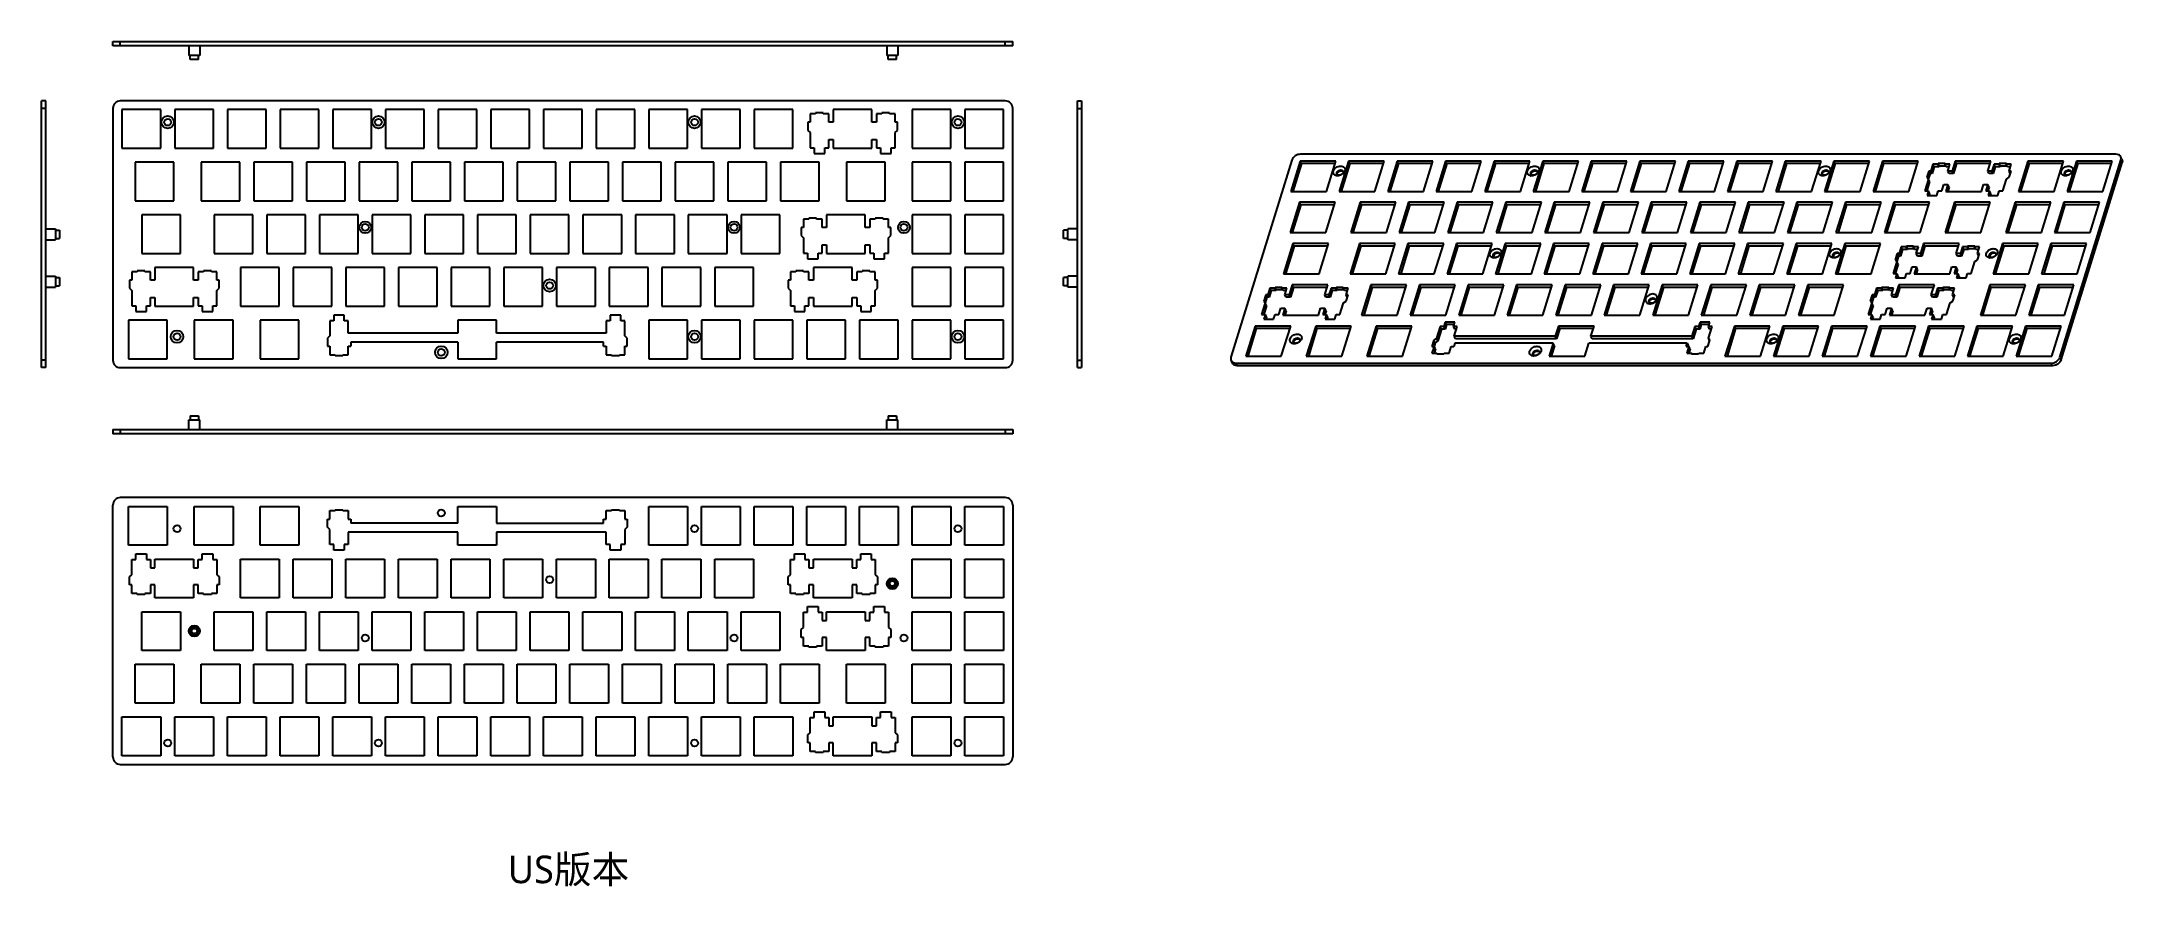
# Model space of a CAD drawing. Header units: millimetres. Extents: x 860 to 1613, y 275 to 580.
import ezdxf

# ---------------------------------------------------------------- set-up
doc = ezdxf.new("R2010")
doc.units = ezdxf.units.MM
doc.styles.get("Standard").update_dxf_attribs({"font": 'txt', "bigfont": 'gbcbig.shx'})

msp = doc.modelspace()

# ---------------------------------------------------------------- texts
at = {"color": 1, "insert": (1028.91, 286.01), "char_height": 10, "width": 47.4286, "attachment_point": 1}
msp.add_mtext('{\\fMicrosoft YaHei|b0|i0|c134|p34;US版本}', dxfattribs=at)

# ---------------------------------------------------------------- linework, layer by layer
at = {"color": 7, "linetype": 'Continuous'}
for p, q in [((886.13, 579), (886.13, 580.5)), ((886.13, 580.5), (1211.53, 580.5)), ((888.83, 579), (888.83, 580.5)), ((1208.83, 579), (1208.83, 580.5)), ((1211.53, 579), (1211.53, 580.5)), ((1211.53, 579), (886.13, 579)), ((913.62, 579), (913.62, 575.5)), ((917.62, 575.5), (913.62, 575.5)), ((914.12, 574), (914.12, 575.5)), ((917.12, 574), (914.12, 574)), ((917.12, 574), (917.12, 575.5)), ((917.62, 579), (917.62, 575.5)), ((1165.99, 579), (1165.99, 575.5)), ((1169.99, 575.5), (1165.99, 575.5)), ((1166.49, 574), (1166.49, 575.5)), ((1169.49, 574), (1166.49, 574)), ((1169.49, 574), (1169.49, 575.5)), ((1169.99, 579), (1169.99, 575.5)), ((860.37, 462.54), (860.37, 559.04)), ((861.87, 559.04), (860.37, 559.04)), ((861.87, 462.54), (861.87, 559.04)), ((1208.83, 559.04), (888.83, 559.04)), ((1234.89, 462.54), (1234.89, 559.04)), ((1234.89, 559.04), (1236.39, 559.04)), ((1236.39, 559.04), (1236.39, 462.54)), ((861.87, 556.34), (860.37, 556.34)), ((886.13, 556.34), (886.13, 465.24)), ((889.43, 555.89), (889.43, 541.89)), ((903.43, 555.89), (889.43, 555.89)), ((903.43, 541.89), (903.43, 555.89)), ((908.48, 555.89), (908.48, 541.89)), ((922.48, 555.89), (908.48, 555.89)), ((922.48, 541.89), (922.48, 555.89)), ((927.53, 555.89), (927.53, 541.89)), ((941.53, 555.89), (927.53, 555.89)), ((941.53, 541.89), (941.53, 555.89)), ((946.58, 555.89), (946.58, 541.89)), ((960.58, 555.89), (946.58, 555.89)), ((960.58, 541.89), (960.58, 555.89)), ((965.63, 555.89), (965.63, 541.89)), ((979.63, 555.89), (965.63, 555.89)), ((979.63, 541.89), (979.63, 555.89)), ((984.68, 555.89), (984.68, 541.89)), ((998.68, 555.89), (984.68, 555.89)), ((998.68, 541.89), (998.68, 555.89)), ((1003.73, 555.89), (1003.73, 541.89)), ((1017.73, 555.89), (1003.73, 555.89)), ((1017.73, 541.89), (1017.73, 555.89)), ((1022.78, 555.89), (1022.78, 541.89)), ((1036.78, 555.89), (1022.78, 555.89)), ((1036.78, 541.89), (1036.78, 555.89)), ((1041.83, 555.89), (1041.83, 541.89)), ((1055.83, 555.89), (1041.83, 555.89)), ((1055.83, 541.89), (1055.83, 555.89)), ((1060.88, 555.89), (1060.88, 541.89)), ((1074.88, 555.89), (1060.88, 555.89)), ((1074.88, 541.89), (1074.88, 555.89)), ((1079.93, 555.89), (1079.93, 541.89)), ((1093.93, 555.89), (1079.93, 555.89)), ((1093.93, 541.89), (1093.93, 555.89)), ((1112.98, 555.89), (1098.98, 555.89)), ((1098.98, 555.89), (1098.98, 541.89)), ((1112.98, 541.89), (1112.98, 555.89)), ((1132.03, 555.89), (1118.03, 555.89)), ((1118.03, 555.89), (1118.03, 541.89)), ((1132.03, 541.89), (1132.03, 555.89)), ((1138.26, 551.29), (1137.44, 551.29)), ((1137.44, 551.29), (1137.44, 548.39)), ((1140.21, 554.39), (1138.26, 554.39)), ((1138.26, 554.39), (1138.26, 551.29)), ((1143.01, 554.69), (1140.21, 554.69)), ((1140.21, 554.69), (1140.21, 554.39)), ((1143.01, 554.39), (1143.01, 554.69)), ((1144.96, 554.39), (1143.01, 554.39)), ((1144.96, 551.29), (1144.96, 554.39)), ((1146.61, 551.29), (1144.96, 551.29)), ((1160.61, 555.89), (1146.61, 555.89)), ((1146.61, 555.89), (1146.61, 551.29)), ((1160.61, 551.29), (1160.61, 555.89)), ((1162.26, 551.29), (1160.61, 551.29)), ((1164.21, 554.39), (1162.26, 554.39)), ((1162.26, 554.39), (1162.26, 551.29)), ((1167.01, 554.69), (1164.21, 554.69)), ((1164.21, 554.69), (1164.21, 554.39)), ((1167.01, 554.39), (1167.01, 554.69)), ((1168.96, 554.39), (1167.01, 554.39)), ((1168.96, 551.29), (1168.96, 554.39)), ((1169.79, 551.29), (1168.96, 551.29)), ((1169.79, 548.39), (1169.79, 551.29)), ((1189.18, 555.89), (1175.18, 555.89)), ((1175.18, 555.89), (1175.18, 541.89)), ((1189.18, 541.89), (1189.18, 555.89)), ((1208.23, 555.89), (1194.23, 555.89)), ((1194.23, 555.89), (1194.23, 541.89)), ((1208.23, 541.89), (1208.23, 555.89)), ((1211.53, 465.24), (1211.53, 556.34)), ((1234.89, 556.34), (1236.39, 556.34)), ((889.43, 541.89), (903.43, 541.89)), ((908.48, 541.89), (922.48, 541.89)), ((927.53, 541.89), (941.53, 541.89)), ((946.58, 541.89), (960.58, 541.89)), ((965.63, 541.89), (979.63, 541.89)), ((984.68, 541.89), (998.68, 541.89)), ((1003.73, 541.89), (1017.73, 541.89)), ((1022.78, 541.89), (1036.78, 541.89)), ((1041.83, 541.89), (1055.83, 541.89)), ((1060.88, 541.89), (1074.88, 541.89)), ((1079.93, 541.89), (1093.93, 541.89)), ((1098.98, 541.89), (1112.98, 541.89)), ((1118.03, 541.89), (1132.03, 541.89)), ((1137.44, 548.39), (1138.26, 547.56)), ((1138.26, 547.56), (1138.26, 542.09)), ((1138.26, 542.09), (1139.71, 542.09)), ((1139.71, 542.09), (1139.71, 540.04)), ((1143.51, 542.09), (1144.96, 542.09)), ((1143.51, 540.04), (1143.51, 542.09)), ((1144.96, 545.09), (1146.61, 545.09)), ((1144.96, 542.09), (1144.96, 545.09)), ((1146.61, 545.09), (1146.61, 541.89)), ((1146.61, 541.89), (1160.61, 541.89)), ((1160.61, 545.09), (1162.26, 545.09)), ((1160.61, 541.89), (1160.61, 545.09)), ((1162.26, 545.09), (1162.26, 542.09)), ((1162.26, 542.09), (1163.71, 542.09)), ((1163.71, 542.09), (1163.71, 540.04)), ((1167.51, 542.09), (1168.96, 542.09)), ((1167.51, 540.04), (1167.51, 542.09)), ((1168.96, 547.56), (1169.79, 548.39)), ((1168.96, 542.09), (1168.96, 547.56)), ((1175.18, 541.89), (1189.18, 541.89)), ((1194.23, 541.89), (1208.23, 541.89)), ((894.18, 536.84), (894.18, 522.84)), ((908.18, 536.84), (894.18, 536.84)), ((908.18, 522.84), (908.18, 536.84)), ((918.01, 536.84), (918.01, 522.84)), ((932.01, 536.84), (918.01, 536.84)), ((932.01, 522.84), (932.01, 536.84)), ((937.06, 536.84), (937.06, 522.84)), ((951.06, 536.84), (937.06, 536.84)), ((951.06, 522.84), (951.06, 536.84)), ((956.11, 536.84), (956.11, 522.84)), ((970.11, 536.84), (956.11, 536.84)), ((970.11, 522.84), (970.11, 536.84)), ((975.16, 536.84), (975.16, 522.84)), ((989.16, 536.84), (975.16, 536.84)), ((989.16, 522.84), (989.16, 536.84)), ((994.21, 536.84), (994.21, 522.84)), ((1008.21, 536.84), (994.21, 536.84)), ((1008.21, 522.84), (1008.21, 536.84)), ((1013.26, 536.84), (1013.26, 522.84)), ((1027.26, 536.84), (1013.26, 536.84)), ((1027.26, 522.84), (1027.26, 536.84)), ((1032.31, 536.84), (1032.31, 522.84)), ((1046.31, 536.84), (1032.31, 536.84)), ((1046.31, 522.84), (1046.31, 536.84)), ((1051.36, 536.84), (1051.36, 522.84)), ((1065.36, 536.84), (1051.36, 536.84)), ((1065.36, 522.84), (1065.36, 536.84)), ((1070.41, 536.84), (1070.41, 522.84)), ((1084.41, 536.84), (1070.41, 536.84)), ((1084.41, 522.84), (1084.41, 536.84)), ((1103.46, 536.84), (1089.46, 536.84)), ((1089.46, 536.84), (1089.46, 522.84)), ((1103.46, 522.84), (1103.46, 536.84)), ((1122.51, 536.84), (1108.51, 536.84)), ((1108.51, 536.84), (1108.51, 522.84)), ((1122.51, 522.84), (1122.51, 536.84)), ((1141.56, 536.84), (1127.56, 536.84)), ((1127.56, 536.84), (1127.56, 522.84)), ((1139.71, 540.04), (1143.51, 540.04)), ((1141.56, 522.84), (1141.56, 536.84)), ((1165.37, 536.84), (1151.37, 536.84)), ((1151.37, 536.84), (1151.37, 522.84)), ((1163.71, 540.04), (1167.51, 540.04)), ((1165.37, 522.84), (1165.37, 536.84)), ((1189.18, 536.84), (1175.18, 536.84)), ((1175.18, 536.84), (1175.18, 522.84)), ((1189.18, 522.84), (1189.18, 536.84)), ((1208.23, 536.84), (1194.23, 536.84)), ((1194.23, 536.84), (1194.23, 522.84)), ((1208.23, 522.84), (1208.23, 536.84)), ((1312.48, 537.64), (1290.43, 466.27)), ((1315.41, 537.28), (1312.02, 526.32)), ((1315.87, 536.35), (1312.77, 526.32)), ((1315.87, 536.35), (1315.41, 537.28)), ((1328.3, 537.28), (1315.41, 537.28)), ((1610.36, 539.75), (1315.62, 539.75)), ((1328.02, 536.35), (1315.87, 536.35)), ((1324.91, 526.32), (1328.3, 537.28)), ((1332.96, 537.28), (1329.57, 526.32)), ((1333.41, 536.35), (1330.31, 526.32)), ((1333.41, 536.35), (1332.96, 537.28)), ((1345.85, 537.28), (1332.96, 537.28)), ((1345.56, 536.35), (1333.41, 536.35)), ((1342.46, 526.32), (1345.85, 537.28)), ((1350.5, 537.28), (1347.11, 526.32)), ((1350.96, 536.35), (1347.86, 526.32)), ((1350.96, 536.35), (1350.5, 537.28)), ((1363.4, 537.28), (1350.5, 537.28)), ((1363.11, 536.35), (1350.96, 536.35)), ((1360.01, 526.32), (1363.4, 537.28)), ((1368.05, 537.28), (1364.66, 526.32)), ((1368.51, 536.35), (1365.4, 526.32)), ((1368.51, 536.35), (1368.05, 537.28)), ((1380.94, 537.28), (1368.05, 537.28)), ((1380.65, 536.35), (1368.51, 536.35)), ((1377.55, 526.32), (1380.94, 537.28)), ((1385.59, 537.28), (1382.2, 526.32)), ((1386.05, 536.35), (1382.95, 526.32)), ((1386.05, 536.35), (1385.59, 537.28)), ((1398.49, 537.28), (1385.59, 537.28)), ((1398.2, 536.35), (1386.05, 536.35)), ((1395.1, 526.32), (1398.49, 537.28)), ((1403.14, 537.28), (1399.75, 526.32)), ((1403.6, 536.35), (1400.5, 526.32)), ((1403.6, 536.35), (1403.14, 537.28)), ((1416.03, 537.28), (1403.14, 537.28)), ((1415.75, 536.35), (1403.6, 536.35)), ((1412.65, 526.32), (1416.03, 537.28)), ((1420.69, 537.28), (1417.3, 526.32)), ((1421.14, 536.35), (1418.04, 526.32)), ((1421.14, 536.35), (1420.69, 537.28)), ((1433.58, 537.28), (1420.69, 537.28)), ((1433.29, 536.35), (1421.14, 536.35)), ((1430.19, 526.32), (1433.58, 537.28)), ((1438.23, 537.28), (1434.84, 526.32)), ((1438.69, 536.35), (1435.59, 526.32)), ((1438.69, 536.35), (1438.23, 537.28)), ((1451.13, 537.28), (1438.23, 537.28)), ((1450.84, 536.35), (1438.69, 536.35)), ((1447.74, 526.32), (1451.13, 537.28)), ((1455.78, 537.28), (1452.39, 526.32)), ((1456.24, 536.35), (1453.14, 526.32)), ((1456.24, 536.35), (1455.78, 537.28)), ((1468.67, 537.28), (1455.78, 537.28)), ((1468.39, 536.35), (1456.24, 536.35)), ((1465.28, 526.32), (1468.67, 537.28)), ((1473.32, 537.28), (1469.94, 526.32)), ((1473.78, 536.35), (1470.68, 526.32)), ((1486.22, 537.28), (1473.32, 537.28)), ((1473.78, 536.35), (1473.32, 537.28)), ((1485.93, 536.35), (1473.78, 536.35)), ((1482.83, 526.32), (1486.22, 537.28)), ((1490.87, 537.28), (1487.48, 526.32)), ((1491.33, 536.35), (1488.23, 526.32)), ((1503.77, 537.28), (1490.87, 537.28)), ((1491.33, 536.35), (1490.87, 537.28)), ((1503.48, 536.35), (1491.33, 536.35)), ((1500.38, 526.32), (1503.77, 537.28)), ((1508.42, 537.28), (1505.03, 526.32)), ((1508.87, 536.35), (1505.77, 526.32)), ((1521.31, 537.28), (1508.42, 537.28)), ((1508.87, 536.35), (1508.42, 537.28)), ((1521.02, 536.35), (1508.87, 536.35)), ((1517.92, 526.32), (1521.31, 537.28)), ((1525.96, 537.28), (1522.57, 526.32)), ((1526.42, 536.35), (1523.32, 526.32)), ((1538.86, 537.28), (1525.96, 537.28)), ((1526.42, 536.35), (1525.96, 537.28)), ((1538.57, 536.35), (1526.42, 536.35)), ((1535.47, 526.32), (1538.86, 537.28)), ((1544.23, 536.11), (1543.48, 533.68)), ((1544.69, 535.18), (1543.94, 532.75)), ((1546.03, 536.11), (1544.23, 536.11)), ((1544.69, 535.18), (1544.23, 536.11)), ((1546.49, 535.18), (1544.69, 535.18)), ((1546.1, 536.34), (1546.03, 536.11)), ((1546.49, 535.18), (1546.03, 536.11)), ((1548.68, 536.34), (1546.1, 536.34)), ((1546.56, 535.41), (1546.1, 536.34)), ((1546.56, 535.41), (1546.49, 535.18)), ((1548.95, 535.41), (1546.56, 535.41)), ((1548.61, 536.11), (1548.68, 536.34)), ((1550.4, 536.11), (1548.61, 536.11)), ((1549.07, 535.18), (1548.61, 536.11)), ((1550.12, 535.18), (1549.07, 535.18)), ((1549.65, 533.68), (1550.4, 536.11)), ((1552.29, 537.28), (1551.17, 533.68)), ((1552.75, 536.35), (1551.63, 532.75)), ((1565.18, 537.28), (1552.29, 537.28)), ((1552.75, 536.35), (1552.29, 537.28)), ((1564.89, 536.35), (1552.75, 536.35)), ((1564.07, 533.68), (1565.18, 537.28)), ((1566.34, 536.11), (1565.59, 533.68)), ((1566.8, 535.18), (1566.05, 532.75)), ((1568.14, 536.11), (1566.34, 536.11)), ((1566.8, 535.18), (1566.34, 536.11)), ((1568.59, 535.18), (1566.8, 535.18)), ((1568.21, 536.34), (1568.14, 536.11)), ((1568.59, 535.18), (1568.14, 536.11)), ((1570.79, 536.34), (1568.21, 536.34)), ((1568.67, 535.41), (1568.21, 536.34)), ((1568.67, 535.41), (1568.59, 535.18)), ((1571.06, 535.41), (1568.67, 535.41)), ((1570.71, 536.11), (1570.79, 536.34)), ((1572.51, 536.11), (1570.71, 536.11)), ((1571.17, 535.18), (1570.71, 536.11)), ((1572.22, 535.18), (1571.17, 535.18)), ((1571.76, 533.68), (1572.51, 536.11)), ((1578.6, 537.28), (1575.21, 526.32)), ((1579.06, 536.35), (1575.96, 526.32)), ((1591.5, 537.28), (1578.6, 537.28)), ((1579.06, 536.35), (1578.6, 537.28)), ((1591.21, 536.35), (1579.06, 536.35)), ((1588.11, 526.32), (1591.5, 537.28)), ((1590.14, 466.27), (1612.19, 537.64)), ((1590.6, 465.34), (1612.65, 536.7)), ((1596.15, 537.28), (1592.76, 526.32)), ((1596.61, 536.35), (1593.51, 526.32)), ((1609.04, 537.28), (1596.15, 537.28)), ((1596.61, 536.35), (1596.15, 537.28)), ((1608.76, 536.35), (1596.61, 536.35)), ((1605.65, 526.32), (1609.04, 537.28)), ((1612.59, 537.89), (1612.13, 538.82)), ((1612.65, 536.7), (1612.19, 537.64)), ((1542.58, 530.76), (1541.26, 526.47)), ((1543.04, 529.83), (1542, 526.47)), ((1542.72, 533.68), (1542.02, 531.41)), ((1542.02, 531.41), (1542.58, 530.76)), ((1543.18, 532.75), (1542.57, 530.77)), ((1543.04, 529.83), (1542.58, 530.76)), ((1543.48, 533.68), (1542.72, 533.68)), ((1543.18, 532.75), (1542.72, 533.68)), ((1543.94, 532.75), (1543.18, 532.75)), ((1543.94, 532.75), (1543.48, 533.68)), ((1547.43, 526.47), (1548.15, 528.82)), ((1548.15, 528.82), (1549.67, 528.82)), ((1549.67, 528.82), (1548.9, 526.32)), ((1550.13, 527.89), (1549.64, 526.32)), ((1551.17, 533.68), (1549.65, 533.68)), ((1550.11, 532.75), (1549.65, 533.68)), ((1550.13, 527.89), (1549.67, 528.82)), ((1551.63, 532.75), (1550.11, 532.75)), ((1551.63, 532.75), (1551.17, 533.68)), ((1561.79, 526.32), (1562.57, 528.82)), ((1562.57, 528.82), (1564.09, 528.82)), ((1564.09, 528.82), (1563.36, 526.47)), ((1565.59, 533.68), (1564.07, 533.68)), ((1564.53, 532.75), (1564.07, 533.68)), ((1564.55, 527.89), (1564.09, 528.82)), ((1564.55, 527.89), (1564.11, 526.47)), ((1566.05, 532.75), (1564.53, 532.75)), ((1566.05, 532.75), (1565.59, 533.68)), ((1569.53, 526.47), (1570.86, 530.76)), ((1570.86, 530.76), (1571.82, 531.41)), ((1572.52, 533.68), (1571.76, 533.68)), ((1572.22, 532.75), (1571.76, 533.68)), ((1571.82, 531.41), (1572.52, 533.68)), ((894.18, 522.84), (908.18, 522.84)), ((918.01, 522.84), (932.01, 522.84)), ((937.06, 522.84), (951.06, 522.84)), ((956.11, 522.84), (970.11, 522.84)), ((975.16, 522.84), (989.16, 522.84)), ((994.21, 522.84), (1008.21, 522.84)), ((1013.26, 522.84), (1027.26, 522.84)), ((1032.31, 522.84), (1046.31, 522.84)), ((1051.36, 522.84), (1065.36, 522.84)), ((1070.41, 522.84), (1084.41, 522.84)), ((1089.46, 522.84), (1103.46, 522.84)), ((1108.51, 522.84), (1122.51, 522.84)), ((1127.56, 522.84), (1141.56, 522.84)), ((1151.37, 522.84), (1165.37, 522.84)), ((1175.18, 522.84), (1189.18, 522.84)), ((1194.23, 522.84), (1208.23, 522.84)), ((1315.17, 522.36), (1311.78, 511.39)), ((1312.02, 526.32), (1324.91, 526.32)), ((1315.63, 521.43), (1312.53, 511.39)), ((1315.63, 521.43), (1315.17, 522.36)), ((1328.07, 522.36), (1315.17, 522.36)), ((1327.78, 521.43), (1315.63, 521.43)), ((1324.68, 511.39), (1328.07, 522.36)), ((1329.57, 526.32), (1342.46, 526.32)), ((1337.12, 522.36), (1333.73, 511.39)), ((1337.58, 521.43), (1334.48, 511.39)), ((1337.58, 521.43), (1337.12, 522.36)), ((1350.02, 522.36), (1337.12, 522.36)), ((1349.73, 521.43), (1337.58, 521.43)), ((1346.63, 511.39), (1350.02, 522.36)), ((1347.11, 526.32), (1360.01, 526.32)), ((1354.67, 522.36), (1351.28, 511.39)), ((1355.13, 521.43), (1352.02, 511.39)), ((1355.13, 521.43), (1354.67, 522.36)), ((1367.56, 522.36), (1354.67, 522.36)), ((1367.27, 521.43), (1355.13, 521.43)), ((1364.17, 511.39), (1367.56, 522.36)), ((1364.66, 526.32), (1377.55, 526.32)), ((1372.21, 522.36), (1368.83, 511.39)), ((1372.67, 521.43), (1369.57, 511.39)), ((1372.67, 521.43), (1372.21, 522.36)), ((1385.11, 522.36), (1372.21, 522.36)), ((1384.82, 521.43), (1372.67, 521.43)), ((1381.72, 511.39), (1385.11, 522.36)), ((1382.2, 526.32), (1395.1, 526.32)), ((1389.76, 522.36), (1386.37, 511.39)), ((1390.22, 521.43), (1387.12, 511.39)), ((1390.22, 521.43), (1389.76, 522.36)), ((1402.66, 522.36), (1389.76, 522.36)), ((1402.37, 521.43), (1390.22, 521.43)), ((1399.27, 511.39), (1402.66, 522.36)), ((1399.75, 526.32), (1412.65, 526.32)), ((1407.31, 522.36), (1403.92, 511.39)), ((1407.76, 521.43), (1404.66, 511.39)), ((1407.76, 521.43), (1407.31, 522.36)), ((1420.2, 522.36), (1407.31, 522.36)), ((1419.91, 521.43), (1407.76, 521.43)), ((1416.81, 511.39), (1420.2, 522.36)), ((1417.3, 526.32), (1430.19, 526.32)), ((1424.85, 522.36), (1421.46, 511.39)), ((1425.31, 521.43), (1422.21, 511.39)), ((1425.31, 521.43), (1424.85, 522.36)), ((1437.75, 522.36), (1424.85, 522.36)), ((1437.46, 521.43), (1425.31, 521.43)), ((1434.36, 511.39), (1437.75, 522.36)), ((1434.84, 526.32), (1447.74, 526.32)), ((1442.4, 522.36), (1439.01, 511.39)), ((1442.86, 521.43), (1439.76, 511.39)), ((1442.86, 521.43), (1442.4, 522.36)), ((1455.29, 522.36), (1442.4, 522.36)), ((1455.01, 521.43), (1442.86, 521.43)), ((1451.9, 511.39), (1455.29, 522.36)), ((1452.39, 526.32), (1465.28, 526.32)), ((1459.95, 522.36), (1456.56, 511.39)), ((1460.4, 521.43), (1457.3, 511.39)), ((1472.84, 522.36), (1459.95, 522.36)), ((1460.4, 521.43), (1459.95, 522.36)), ((1472.55, 521.43), (1460.4, 521.43)), ((1469.45, 511.39), (1472.84, 522.36)), ((1469.94, 526.32), (1482.83, 526.32)), ((1477.49, 522.36), (1474.1, 511.39)), ((1477.95, 521.43), (1474.85, 511.39)), ((1490.39, 522.36), (1477.49, 522.36)), ((1477.95, 521.43), (1477.49, 522.36)), ((1490.1, 521.43), (1477.95, 521.43)), ((1487, 511.39), (1490.39, 522.36)), ((1487.48, 526.32), (1500.38, 526.32)), ((1495.04, 522.36), (1491.65, 511.39)), ((1495.5, 521.43), (1492.39, 511.39)), ((1507.93, 522.36), (1495.04, 522.36)), ((1495.5, 521.43), (1495.04, 522.36)), ((1507.64, 521.43), (1495.5, 521.43)), ((1504.54, 511.39), (1507.93, 522.36)), ((1505.03, 526.32), (1517.92, 526.32)), ((1512.58, 522.36), (1509.19, 511.39)), ((1513.04, 521.43), (1509.94, 511.39)), ((1525.48, 522.36), (1512.58, 522.36)), ((1513.04, 521.43), (1512.58, 522.36)), ((1525.19, 521.43), (1513.04, 521.43)), ((1522.09, 511.39), (1525.48, 522.36)), ((1522.57, 526.32), (1535.47, 526.32)), ((1530.13, 522.36), (1526.74, 511.39)), ((1530.59, 521.43), (1527.49, 511.39)), ((1543.02, 522.36), (1530.13, 522.36)), ((1530.59, 521.43), (1530.13, 522.36)), ((1542.74, 521.43), (1530.59, 521.43)), ((1539.64, 511.39), (1543.02, 522.36)), ((1541.26, 526.47), (1542.59, 526.47)), ((1542.59, 526.47), (1542.1, 524.87)), ((1542.1, 524.87), (1545.6, 524.87)), ((1543.05, 525.54), (1542.59, 526.47)), ((1543.05, 525.54), (1542.84, 524.87)), ((1545.6, 524.87), (1546.09, 526.47)), ((1546.09, 526.47), (1547.43, 526.47)), ((1552.06, 522.36), (1548.67, 511.39)), ((1548.9, 526.32), (1561.79, 526.32)), ((1552.52, 521.43), (1549.42, 511.39)), ((1564.96, 522.36), (1552.06, 522.36)), ((1552.52, 521.43), (1552.06, 522.36)), ((1564.67, 521.43), (1552.52, 521.43)), ((1561.57, 511.39), (1564.96, 522.36)), ((1563.36, 526.47), (1564.7, 526.47)), ((1564.7, 526.47), (1564.2, 524.87)), ((1564.2, 524.87), (1567.7, 524.87)), ((1565.15, 525.54), (1564.7, 526.47)), ((1565.15, 525.54), (1564.95, 524.87)), ((1567.7, 524.87), (1568.2, 526.47)), ((1568.2, 526.47), (1569.53, 526.47)), ((1573.99, 522.36), (1570.6, 511.39)), ((1574.45, 521.43), (1571.35, 511.39)), ((1586.89, 522.36), (1573.99, 522.36)), ((1574.45, 521.43), (1573.99, 522.36)), ((1586.6, 521.43), (1574.45, 521.43)), ((1575.21, 526.32), (1588.11, 526.32)), ((1583.5, 511.39), (1586.89, 522.36)), ((1591.54, 522.36), (1588.15, 511.39)), ((1591.99, 521.43), (1588.89, 511.39)), ((1604.43, 522.36), (1591.54, 522.36)), ((1591.99, 521.43), (1591.54, 522.36)), ((1604.14, 521.43), (1591.99, 521.43)), ((1592.76, 526.32), (1605.65, 526.32)), ((1601.04, 511.39), (1604.43, 522.36)), ((861.87, 512.79), (865.37, 512.79)), ((865.37, 512.79), (865.37, 508.79)), ((865.37, 512.29), (866.87, 512.29)), ((866.87, 512.29), (866.87, 509.29)), ((896.57, 517.79), (896.57, 503.79)), ((910.57, 517.79), (896.57, 517.79)), ((910.57, 503.79), (910.57, 517.79)), ((922.76, 517.79), (922.76, 503.79)), ((936.76, 517.79), (922.76, 517.79)), ((936.76, 503.79), (936.76, 517.79)), ((941.81, 517.79), (941.81, 503.79)), ((955.81, 517.79), (941.81, 517.79)), ((955.81, 503.79), (955.81, 517.79)), ((960.86, 517.79), (960.86, 503.79)), ((974.86, 517.79), (960.86, 517.79)), ((974.86, 503.79), (974.86, 517.79)), ((979.91, 517.79), (979.91, 503.79)), ((993.91, 517.79), (979.91, 517.79)), ((993.91, 503.79), (993.91, 517.79)), ((998.96, 517.79), (998.96, 503.79)), ((1012.96, 517.79), (998.96, 517.79)), ((1012.96, 503.79), (1012.96, 517.79)), ((1018.01, 517.79), (1018.01, 503.79)), ((1032.01, 517.79), (1018.01, 517.79)), ((1032.01, 503.79), (1032.01, 517.79)), ((1037.06, 517.79), (1037.06, 503.79)), ((1051.06, 517.79), (1037.06, 517.79)), ((1051.06, 503.79), (1051.06, 517.79)), ((1056.11, 517.79), (1056.11, 503.79)), ((1070.11, 517.79), (1056.11, 517.79)), ((1070.11, 503.79), (1070.11, 517.79)), ((1089.16, 517.79), (1075.16, 517.79)), ((1075.16, 517.79), (1075.16, 503.79)), ((1089.16, 503.79), (1089.16, 517.79)), ((1108.21, 517.79), (1094.21, 517.79)), ((1094.21, 517.79), (1094.21, 503.79)), ((1108.21, 503.79), (1108.21, 517.79)), ((1127.26, 517.79), (1113.26, 517.79)), ((1113.26, 517.79), (1113.26, 503.79)), ((1127.26, 503.79), (1127.26, 517.79)), ((1135.86, 513.19), (1135.04, 513.19)), ((1135.04, 513.19), (1135.04, 510.29)), ((1137.81, 516.29), (1135.86, 516.29)), ((1135.86, 516.29), (1135.86, 513.19)), ((1140.61, 516.59), (1137.81, 516.59)), ((1137.81, 516.59), (1137.81, 516.29)), ((1140.61, 516.29), (1140.61, 516.59)), ((1142.56, 516.29), (1140.61, 516.29)), ((1142.56, 513.19), (1142.56, 516.29)), ((1144.21, 513.19), (1142.56, 513.19)), ((1158.21, 517.79), (1144.21, 517.79)), ((1144.21, 517.79), (1144.21, 513.19)), ((1158.21, 513.19), (1158.21, 517.79)), ((1159.86, 513.19), (1158.21, 513.19)), ((1161.81, 516.29), (1159.86, 516.29)), ((1159.86, 516.29), (1159.86, 513.19)), ((1164.61, 516.59), (1161.81, 516.59)), ((1161.81, 516.59), (1161.81, 516.29)), ((1164.61, 516.29), (1164.61, 516.59)), ((1166.56, 516.29), (1164.61, 516.29)), ((1166.56, 513.19), (1166.56, 516.29)), ((1167.39, 513.19), (1166.56, 513.19)), ((1167.39, 510.29), (1167.39, 513.19)), ((1189.18, 517.79), (1175.18, 517.79)), ((1175.18, 517.79), (1175.18, 503.79)), ((1189.18, 503.79), (1189.18, 517.79)), ((1208.23, 517.79), (1194.23, 517.79)), ((1194.23, 517.79), (1194.23, 503.79)), ((1208.23, 503.79), (1208.23, 517.79)), ((1229.89, 509.29), (1229.89, 512.29)), ((1231.39, 512.29), (1229.89, 512.29)), ((1231.39, 508.79), (1231.39, 512.79)), ((1234.89, 512.79), (1231.39, 512.79)), ((861.87, 508.79), (865.37, 508.79)), ((865.37, 509.29), (866.87, 509.29)), ((1135.04, 510.29), (1135.86, 509.46)), ((1135.86, 509.46), (1135.86, 503.99)), ((1142.56, 506.99), (1144.21, 506.99)), ((1142.56, 503.99), (1142.56, 506.99)), ((1144.21, 506.99), (1144.21, 503.79)), ((1158.21, 506.99), (1159.86, 506.99)), ((1158.21, 503.79), (1158.21, 506.99)), ((1159.86, 506.99), (1159.86, 503.99)), ((1166.56, 509.46), (1167.39, 510.29)), ((1166.56, 503.99), (1166.56, 509.46)), ((1231.39, 509.29), (1229.89, 509.29)), ((1234.89, 508.79), (1231.39, 508.79)), ((1312.76, 507.44), (1309.37, 496.47)), ((1313.22, 506.51), (1310.12, 496.47)), ((1311.78, 511.39), (1324.68, 511.39)), ((1313.22, 506.51), (1312.76, 507.44)), ((1325.66, 507.44), (1312.76, 507.44)), ((1325.37, 506.51), (1313.22, 506.51)), ((1322.27, 496.47), (1325.66, 507.44)), ((1336.89, 507.44), (1333.5, 496.47)), ((1333.73, 511.39), (1346.63, 511.39)), ((1337.34, 506.51), (1334.24, 496.47)), ((1337.34, 506.51), (1336.89, 507.44)), ((1349.78, 507.44), (1336.89, 507.44)), ((1349.49, 506.51), (1337.34, 506.51)), ((1346.39, 496.47), (1349.78, 507.44)), ((1354.43, 507.44), (1351.04, 496.47)), ((1351.28, 511.39), (1364.17, 511.39)), ((1354.89, 506.51), (1351.79, 496.47)), ((1354.89, 506.51), (1354.43, 507.44)), ((1367.33, 507.44), (1354.43, 507.44)), ((1367.04, 506.51), (1354.89, 506.51)), ((1363.94, 496.47), (1367.33, 507.44)), ((1371.98, 507.44), (1368.59, 496.47)), ((1368.83, 511.39), (1381.72, 511.39)), ((1372.44, 506.51), (1369.33, 496.47)), ((1372.44, 506.51), (1371.98, 507.44)), ((1384.87, 507.44), (1371.98, 507.44)), ((1384.58, 506.51), (1372.44, 506.51)), ((1381.48, 496.47), (1384.87, 507.44)), ((1389.52, 507.44), (1386.13, 496.47)), ((1386.37, 511.39), (1399.27, 511.39)), ((1389.98, 506.51), (1386.88, 496.47)), ((1389.98, 506.51), (1389.52, 507.44)), ((1402.42, 507.44), (1389.52, 507.44)), ((1402.13, 506.51), (1389.98, 506.51)), ((1399.03, 496.47), (1402.42, 507.44)), ((1407.07, 507.44), (1403.68, 496.47)), ((1403.92, 511.39), (1416.81, 511.39)), ((1407.53, 506.51), (1404.43, 496.47)), ((1407.53, 506.51), (1407.07, 507.44)), ((1419.96, 507.44), (1407.07, 507.44)), ((1419.68, 506.51), (1407.53, 506.51)), ((1416.58, 496.47), (1419.96, 507.44)), ((1424.62, 507.44), (1421.23, 496.47)), ((1421.46, 511.39), (1434.36, 511.39)), ((1425.07, 506.51), (1421.97, 496.47)), ((1425.07, 506.51), (1424.62, 507.44)), ((1437.51, 507.44), (1424.62, 507.44)), ((1437.22, 506.51), (1425.07, 506.51)), ((1434.12, 496.47), (1437.51, 507.44)), ((1442.16, 507.44), (1438.77, 496.47)), ((1439.01, 511.39), (1451.9, 511.39)), ((1442.62, 506.51), (1439.52, 496.47)), ((1442.62, 506.51), (1442.16, 507.44)), ((1455.06, 507.44), (1442.16, 507.44)), ((1454.77, 506.51), (1442.62, 506.51)), ((1451.67, 496.47), (1455.06, 507.44)), ((1459.71, 507.44), (1456.32, 496.47)), ((1456.56, 511.39), (1469.45, 511.39)), ((1460.17, 506.51), (1457.07, 496.47)), ((1472.6, 507.44), (1459.71, 507.44)), ((1460.17, 506.51), (1459.71, 507.44)), ((1472.32, 506.51), (1460.17, 506.51)), ((1469.21, 496.47), (1472.6, 507.44)), ((1477.25, 507.44), (1473.87, 496.47)), ((1474.1, 511.39), (1487, 511.39)), ((1477.71, 506.51), (1474.61, 496.47)), ((1490.15, 507.44), (1477.25, 507.44)), ((1477.71, 506.51), (1477.25, 507.44)), ((1489.86, 506.51), (1477.71, 506.51)), ((1486.76, 496.47), (1490.15, 507.44)), ((1494.8, 507.44), (1491.41, 496.47)), ((1491.65, 511.39), (1504.54, 511.39)), ((1495.26, 506.51), (1492.16, 496.47)), ((1507.7, 507.44), (1494.8, 507.44)), ((1495.26, 506.51), (1494.8, 507.44)), ((1507.41, 506.51), (1495.26, 506.51)), ((1504.31, 496.47), (1507.7, 507.44)), ((1512.35, 507.44), (1508.96, 496.47)), ((1509.19, 511.39), (1522.09, 511.39)), ((1512.8, 506.51), (1509.7, 496.47)), ((1525.24, 507.44), (1512.35, 507.44)), ((1512.8, 506.51), (1512.35, 507.44)), ((1524.95, 506.51), (1512.8, 506.51)), ((1521.85, 496.47), (1525.24, 507.44)), ((1526.74, 511.39), (1539.64, 511.39)), ((1532.8, 506.26), (1532.05, 503.83)), ((1533.26, 505.33), (1532.51, 502.9)), ((1534.6, 506.26), (1532.8, 506.26)), ((1533.26, 505.33), (1532.8, 506.26)), ((1535.05, 505.33), (1533.26, 505.33)), ((1534.67, 506.5), (1534.6, 506.26)), ((1535.05, 505.33), (1534.6, 506.26)), ((1537.25, 506.5), (1534.67, 506.5)), ((1535.13, 505.57), (1534.67, 506.5)), ((1535.13, 505.57), (1535.05, 505.33)), ((1537.52, 505.57), (1535.13, 505.57)), ((1537.18, 506.26), (1537.25, 506.5)), ((1538.97, 506.26), (1537.18, 506.26)), ((1537.63, 505.33), (1537.18, 506.26)), ((1538.68, 505.33), (1537.63, 505.33)), ((1538.22, 503.83), (1538.97, 506.26)), ((1540.85, 507.44), (1539.74, 503.83)), ((1541.31, 506.51), (1540.2, 502.9)), ((1553.75, 507.44), (1540.85, 507.44)), ((1541.31, 506.51), (1540.85, 507.44)), ((1553.46, 506.51), (1541.31, 506.51)), ((1548.67, 511.39), (1561.57, 511.39)), ((1552.64, 503.83), (1553.75, 507.44)), ((1554.91, 506.26), (1554.16, 503.83)), ((1555.36, 505.33), (1554.61, 502.9)), ((1556.7, 506.26), (1554.91, 506.26)), ((1555.36, 505.33), (1554.91, 506.26)), ((1557.16, 505.33), (1555.36, 505.33)), ((1556.77, 506.5), (1556.7, 506.26)), ((1557.16, 505.33), (1556.7, 506.26)), ((1559.35, 506.5), (1556.77, 506.5)), ((1557.23, 505.57), (1556.77, 506.5)), ((1557.23, 505.57), (1557.16, 505.33)), ((1559.62, 505.57), (1557.23, 505.57)), ((1559.28, 506.26), (1559.35, 506.5)), ((1561.08, 506.26), (1559.28, 506.26)), ((1559.74, 505.33), (1559.28, 506.26)), ((1560.79, 505.33), (1559.74, 505.33)), ((1560.33, 503.83), (1561.08, 506.26)), ((1569.38, 507.44), (1565.99, 496.47)), ((1569.84, 506.51), (1566.74, 496.47)), ((1582.27, 507.44), (1569.38, 507.44)), ((1569.84, 506.51), (1569.38, 507.44)), ((1581.99, 506.51), (1569.84, 506.51)), ((1570.6, 511.39), (1583.5, 511.39)), ((1578.89, 496.47), (1582.27, 507.44)), ((1586.93, 507.44), (1583.54, 496.47)), ((1587.38, 506.51), (1584.28, 496.47)), ((1599.82, 507.44), (1586.93, 507.44)), ((1587.38, 506.51), (1586.93, 507.44)), ((1599.53, 506.51), (1587.38, 506.51)), ((1588.15, 511.39), (1601.04, 511.39)), ((1596.43, 496.47), (1599.82, 507.44)), ((892.99, 497.24), (892.99, 494.14)), ((894.94, 497.24), (892.99, 497.24)), ((894.94, 497.54), (894.94, 497.24)), ((897.74, 497.54), (894.94, 497.54)), ((896.57, 503.79), (910.57, 503.79)), ((897.74, 497.24), (897.74, 497.54)), ((899.69, 497.24), (897.74, 497.24)), ((899.69, 494.14), (899.69, 497.24)), ((901.34, 498.74), (901.34, 494.14)), ((915.34, 498.74), (901.34, 498.74)), ((915.34, 494.14), (915.34, 498.74)), ((916.99, 497.24), (916.99, 494.14)), ((918.94, 497.24), (916.99, 497.24)), ((918.94, 497.54), (918.94, 497.24)), ((921.74, 497.54), (918.94, 497.54)), ((921.74, 497.24), (921.74, 497.54)), ((923.69, 497.24), (921.74, 497.24)), ((922.76, 503.79), (936.76, 503.79)), ((923.69, 494.14), (923.69, 497.24)), ((932.29, 498.74), (932.29, 484.74)), ((946.29, 498.74), (932.29, 498.74)), ((941.81, 503.79), (955.81, 503.79)), ((946.29, 484.74), (946.29, 498.74)), ((951.34, 498.74), (951.34, 484.74)), ((965.34, 498.74), (951.34, 498.74)), ((960.86, 503.79), (974.86, 503.79)), ((965.34, 484.74), (965.34, 498.74)), ((970.39, 498.74), (970.39, 484.74)), ((984.39, 498.74), (970.39, 498.74)), ((979.91, 503.79), (993.91, 503.79)), ((984.39, 484.74), (984.39, 498.74)), ((989.44, 498.74), (989.44, 484.74)), ((1003.44, 498.74), (989.44, 498.74)), ((998.96, 503.79), (1012.96, 503.79)), ((1003.44, 484.74), (1003.44, 498.74)), ((1008.49, 498.74), (1008.49, 484.74)), ((1022.49, 498.74), (1008.49, 498.74)), ((1018.01, 503.79), (1032.01, 503.79)), ((1022.49, 484.74), (1022.49, 498.74)), ((1027.54, 498.74), (1027.54, 484.74)), ((1041.54, 498.74), (1027.54, 498.74)), ((1037.06, 503.79), (1051.06, 503.79)), ((1041.54, 484.74), (1041.54, 498.74)), ((1060.59, 498.74), (1046.59, 498.74)), ((1046.59, 498.74), (1046.59, 484.74)), ((1056.11, 503.79), (1070.11, 503.79)), ((1060.59, 484.74), (1060.59, 498.74)), ((1079.64, 498.74), (1065.64, 498.74)), ((1065.64, 498.74), (1065.64, 484.74)), ((1075.16, 503.79), (1089.16, 503.79)), ((1079.64, 484.74), (1079.64, 498.74)), ((1098.69, 498.74), (1084.69, 498.74)), ((1084.69, 498.74), (1084.69, 484.74)), ((1094.21, 503.79), (1108.21, 503.79)), ((1098.69, 484.74), (1098.69, 498.74)), ((1117.74, 498.74), (1103.74, 498.74)), ((1103.74, 498.74), (1103.74, 484.74)), ((1113.26, 503.79), (1127.26, 503.79)), ((1117.74, 484.74), (1117.74, 498.74)), ((1133.06, 497.24), (1131.11, 497.24)), ((1131.11, 497.24), (1131.11, 494.14)), ((1135.86, 497.54), (1133.06, 497.54)), ((1133.06, 497.54), (1133.06, 497.24)), ((1135.86, 503.99), (1137.31, 503.99)), ((1135.86, 497.24), (1135.86, 497.54)), ((1137.81, 497.24), (1135.86, 497.24)), ((1137.31, 503.99), (1137.31, 501.94)), ((1137.31, 501.94), (1141.11, 501.94)), ((1137.81, 494.14), (1137.81, 497.24)), ((1153.46, 498.74), (1139.46, 498.74)), ((1139.46, 498.74), (1139.46, 494.14)), ((1141.11, 503.99), (1142.56, 503.99)), ((1141.11, 501.94), (1141.11, 503.99)), ((1144.21, 503.79), (1158.21, 503.79)), ((1153.46, 494.14), (1153.46, 498.74)), ((1157.06, 497.24), (1155.11, 497.24)), ((1155.11, 497.24), (1155.11, 494.14)), ((1159.86, 497.54), (1157.06, 497.54)), ((1157.06, 497.54), (1157.06, 497.24)), ((1159.86, 503.99), (1161.31, 503.99)), ((1159.86, 497.24), (1159.86, 497.54)), ((1161.81, 497.24), (1159.86, 497.24)), ((1161.31, 503.99), (1161.31, 501.94)), ((1161.31, 501.94), (1165.11, 501.94)), ((1161.81, 494.14), (1161.81, 497.24)), ((1165.11, 503.99), (1166.56, 503.99)), ((1165.11, 501.94), (1165.11, 503.99)), ((1175.18, 503.79), (1189.18, 503.79)), ((1189.18, 498.74), (1175.18, 498.74)), ((1175.18, 498.74), (1175.18, 484.74)), ((1189.18, 484.74), (1189.18, 498.74)), ((1194.23, 503.79), (1208.23, 503.79)), ((1208.23, 498.74), (1194.23, 498.74)), ((1194.23, 498.74), (1194.23, 484.74)), ((1208.23, 484.74), (1208.23, 498.74)), ((1531.15, 500.92), (1529.82, 496.63)), ((1529.82, 496.63), (1531.16, 496.63)), ((1531.61, 499.98), (1530.57, 496.63)), ((1531.29, 503.83), (1530.59, 501.56)), ((1530.59, 501.56), (1531.15, 500.92)), ((1531.16, 496.63), (1530.66, 495.02)), ((1531.75, 502.9), (1531.14, 500.92)), ((1531.61, 499.98), (1531.15, 500.92)), ((1531.62, 495.7), (1531.16, 496.63)), ((1532.05, 503.83), (1531.29, 503.83)), ((1531.75, 502.9), (1531.29, 503.83)), ((1532.51, 502.9), (1531.75, 502.9)), ((1532.51, 502.9), (1532.05, 503.83)), ((1534.16, 495.02), (1534.66, 496.63)), ((1534.66, 496.63), (1535.99, 496.63)), ((1535.99, 496.63), (1536.72, 498.98)), ((1536.72, 498.98), (1538.24, 498.98)), ((1538.24, 498.98), (1537.47, 496.47)), ((1538.7, 498.05), (1538.21, 496.47)), ((1539.74, 503.83), (1538.22, 503.83)), ((1538.68, 502.9), (1538.22, 503.83)), ((1538.7, 498.05), (1538.24, 498.98)), ((1540.2, 502.9), (1538.68, 502.9)), ((1540.2, 502.9), (1539.74, 503.83)), ((1550.36, 496.47), (1551.13, 498.98)), ((1551.13, 498.98), (1552.65, 498.98)), ((1552.65, 498.98), (1551.93, 496.63)), ((1551.93, 496.63), (1553.26, 496.63)), ((1554.16, 503.83), (1552.64, 503.83)), ((1553.09, 502.9), (1552.64, 503.83)), ((1553.11, 498.05), (1552.65, 498.98)), ((1553.11, 498.05), (1552.67, 496.63)), ((1553.26, 496.63), (1552.77, 495.02)), ((1554.61, 502.9), (1553.09, 502.9)), ((1553.72, 495.7), (1553.26, 496.63)), ((1554.61, 502.9), (1554.16, 503.83)), ((1556.27, 495.02), (1556.76, 496.63)), ((1556.76, 496.63), (1558.1, 496.63)), ((1558.1, 496.63), (1559.42, 500.92)), ((1559.42, 500.92), (1560.38, 501.56)), ((1561.09, 503.83), (1560.33, 503.83)), ((1560.78, 502.9), (1560.33, 503.83)), ((1560.38, 501.56), (1561.09, 503.83)), ((861.87, 495.62), (865.37, 495.62)), ((861.87, 491.62), (865.37, 491.62)), ((865.37, 495.62), (865.37, 491.62)), ((865.37, 495.12), (866.87, 495.12)), ((865.37, 492.12), (866.87, 492.12)), ((866.87, 495.12), (866.87, 492.12)), ((892.17, 494.14), (892.17, 491.24)), ((892.99, 494.14), (892.17, 494.14)), ((892.17, 491.24), (892.99, 490.41)), ((892.99, 490.41), (892.99, 484.94)), ((901.34, 494.14), (899.69, 494.14)), ((916.99, 494.14), (915.34, 494.14)), ((924.52, 494.14), (923.69, 494.14)), ((923.69, 490.41), (924.52, 491.24)), ((923.69, 484.94), (923.69, 490.41)), ((924.52, 491.24), (924.52, 494.14)), ((1131.11, 494.14), (1130.29, 494.14)), ((1130.29, 494.14), (1130.29, 491.24)), ((1130.29, 491.24), (1131.11, 490.41)), ((1131.11, 490.41), (1131.11, 484.94)), ((1139.46, 494.14), (1137.81, 494.14)), ((1155.11, 494.14), (1153.46, 494.14)), ((1162.64, 494.14), (1161.81, 494.14)), ((1161.81, 490.41), (1162.64, 491.24)), ((1161.81, 484.94), (1161.81, 490.41)), ((1162.64, 491.24), (1162.64, 494.14)), ((1231.39, 495.12), (1229.89, 495.12)), ((1229.89, 492.12), (1229.89, 495.12)), ((1231.39, 492.12), (1229.89, 492.12)), ((1234.89, 495.62), (1231.39, 495.62)), ((1231.39, 491.62), (1231.39, 495.62)), ((1234.89, 491.62), (1231.39, 491.62)), ((1304.49, 491.34), (1303.74, 488.91)), ((1304.95, 490.41), (1304.2, 487.98)), ((1304.95, 490.41), (1304.49, 491.34)), ((1306.29, 491.34), (1304.49, 491.34)), ((1306.74, 490.41), (1304.95, 490.41)), ((1306.36, 491.58), (1306.29, 491.34)), ((1306.74, 490.41), (1306.29, 491.34)), ((1306.82, 490.64), (1306.36, 491.58)), ((1308.94, 491.58), (1306.36, 491.58)), ((1306.82, 490.64), (1306.74, 490.41)), ((1309.21, 490.64), (1306.82, 490.64)), ((1308.87, 491.34), (1308.94, 491.58)), ((1309.32, 490.41), (1308.87, 491.34)), ((1310.66, 491.34), (1308.87, 491.34)), ((1310.37, 490.41), (1309.32, 490.41)), ((1309.37, 496.47), (1322.27, 496.47)), ((1309.91, 488.91), (1310.66, 491.34)), ((1312.54, 492.52), (1311.43, 488.91)), ((1313, 491.58), (1311.89, 487.98)), ((1313, 491.58), (1312.54, 492.52)), ((1325.44, 492.52), (1312.54, 492.52)), ((1325.15, 491.58), (1313, 491.58)), ((1324.33, 488.91), (1325.44, 492.52)), ((1326.6, 491.34), (1325.85, 488.91)), ((1327.05, 490.41), (1326.3, 487.98)), ((1327.05, 490.41), (1326.6, 491.34)), ((1328.39, 491.34), (1326.6, 491.34)), ((1328.85, 490.41), (1327.05, 490.41)), ((1328.46, 491.58), (1328.39, 491.34)), ((1328.85, 490.41), (1328.39, 491.34)), ((1328.92, 490.64), (1328.46, 491.58)), ((1331.04, 491.58), (1328.46, 491.58)), ((1328.92, 490.64), (1328.85, 490.41)), ((1331.31, 490.64), (1328.92, 490.64)), ((1330.97, 491.34), (1331.04, 491.58)), ((1331.43, 490.41), (1330.97, 491.34)), ((1332.77, 491.34), (1330.97, 491.34)), ((1332.48, 490.41), (1331.43, 490.41)), ((1332.02, 488.91), (1332.77, 491.34)), ((1333.5, 496.47), (1346.39, 496.47)), ((1341.05, 492.52), (1337.66, 481.55)), ((1341.51, 491.58), (1338.41, 481.55)), ((1341.51, 491.58), (1341.05, 492.52)), ((1353.95, 492.52), (1341.05, 492.52)), ((1353.66, 491.58), (1341.51, 491.58)), ((1350.56, 481.55), (1353.95, 492.52)), ((1351.04, 496.47), (1363.94, 496.47)), ((1358.6, 492.52), (1355.21, 481.55)), ((1359.06, 491.58), (1355.95, 481.55)), ((1359.06, 491.58), (1358.6, 492.52)), ((1371.49, 492.52), (1358.6, 492.52)), ((1371.2, 491.58), (1359.06, 491.58)), ((1368.1, 481.55), (1371.49, 492.52)), ((1368.59, 496.47), (1381.48, 496.47)), ((1376.14, 492.52), (1372.76, 481.55)), ((1376.6, 491.58), (1373.5, 481.55)), ((1376.6, 491.58), (1376.14, 492.52)), ((1389.04, 492.52), (1376.14, 492.52)), ((1388.75, 491.58), (1376.6, 491.58)), ((1385.65, 481.55), (1389.04, 492.52)), ((1386.13, 496.47), (1399.03, 496.47)), ((1393.69, 492.52), (1390.3, 481.55)), ((1394.15, 491.58), (1391.05, 481.55)), ((1394.15, 491.58), (1393.69, 492.52)), ((1406.59, 492.52), (1393.69, 492.52)), ((1406.3, 491.58), (1394.15, 491.58)), ((1403.2, 481.55), (1406.59, 492.52)), ((1403.68, 496.47), (1416.58, 496.47)), ((1411.24, 492.52), (1407.85, 481.55)), ((1411.69, 491.58), (1408.59, 481.55)), ((1411.69, 491.58), (1411.24, 492.52)), ((1424.13, 492.52), (1411.24, 492.52)), ((1423.84, 491.58), (1411.69, 491.58)), ((1420.74, 481.55), (1424.13, 492.52)), ((1421.23, 496.47), (1434.12, 496.47)), ((1428.78, 492.52), (1425.39, 481.55)), ((1429.24, 491.58), (1426.14, 481.55)), ((1429.24, 491.58), (1428.78, 492.52)), ((1441.68, 492.52), (1428.78, 492.52)), ((1441.39, 491.58), (1429.24, 491.58)), ((1438.29, 481.55), (1441.68, 492.52)), ((1438.77, 496.47), (1451.67, 496.47)), ((1446.33, 492.52), (1442.94, 481.55)), ((1446.79, 491.58), (1443.69, 481.55)), ((1459.22, 492.52), (1446.33, 492.52)), ((1446.79, 491.58), (1446.33, 492.52)), ((1458.94, 491.58), (1446.79, 491.58)), ((1455.83, 481.55), (1459.22, 492.52)), ((1456.32, 496.47), (1469.21, 496.47)), ((1463.88, 492.52), (1460.49, 481.55)), ((1464.33, 491.58), (1461.23, 481.55)), ((1476.77, 492.52), (1463.88, 492.52)), ((1464.33, 491.58), (1463.88, 492.52)), ((1476.48, 491.58), (1464.33, 491.58)), ((1473.38, 481.55), (1476.77, 492.52)), ((1473.87, 496.47), (1486.76, 496.47)), ((1481.42, 492.52), (1478.03, 481.55)), ((1481.88, 491.58), (1478.78, 481.55)), ((1494.32, 492.52), (1481.42, 492.52)), ((1481.88, 491.58), (1481.42, 492.52)), ((1494.03, 491.58), (1481.88, 491.58)), ((1490.93, 481.55), (1494.32, 492.52)), ((1491.41, 496.47), (1504.31, 496.47)), ((1498.97, 492.52), (1495.58, 481.55)), ((1499.43, 491.58), (1496.32, 481.55)), ((1511.86, 492.52), (1498.97, 492.52)), ((1499.43, 491.58), (1498.97, 492.52)), ((1511.57, 491.58), (1499.43, 491.58)), ((1508.47, 481.55), (1511.86, 492.52)), ((1508.96, 496.47), (1521.85, 496.47)), ((1523.81, 491.34), (1523.06, 488.91)), ((1524.27, 490.41), (1523.52, 487.98)), ((1525.61, 491.34), (1523.81, 491.34)), ((1524.27, 490.41), (1523.81, 491.34)), ((1526.07, 490.41), (1524.27, 490.41)), ((1525.68, 491.58), (1525.61, 491.34)), ((1526.07, 490.41), (1525.61, 491.34)), ((1528.26, 491.58), (1525.68, 491.58)), ((1526.14, 490.64), (1525.68, 491.58)), ((1526.14, 490.64), (1526.07, 490.41)), ((1528.53, 490.64), (1526.14, 490.64)), ((1528.19, 491.34), (1528.26, 491.58)), ((1529.98, 491.34), (1528.19, 491.34)), ((1528.65, 490.41), (1528.19, 491.34)), ((1529.7, 490.41), (1528.65, 490.41)), ((1529.23, 488.91), (1529.98, 491.34)), ((1530.66, 495.02), (1534.16, 495.02)), ((1531.87, 492.52), (1530.75, 488.91)), ((1532.33, 491.58), (1531.21, 487.98)), ((1531.62, 495.7), (1531.41, 495.02)), ((1544.76, 492.52), (1531.87, 492.52)), ((1532.33, 491.58), (1531.87, 492.52)), ((1544.47, 491.58), (1532.33, 491.58)), ((1537.47, 496.47), (1550.36, 496.47)), ((1543.65, 488.91), (1544.76, 492.52)), ((1545.92, 491.34), (1545.17, 488.91)), ((1546.38, 490.41), (1545.63, 487.98)), ((1547.72, 491.34), (1545.92, 491.34)), ((1546.38, 490.41), (1545.92, 491.34)), ((1548.17, 490.41), (1546.38, 490.41)), ((1547.79, 491.58), (1547.72, 491.34)), ((1548.17, 490.41), (1547.72, 491.34)), ((1550.37, 491.58), (1547.79, 491.58)), ((1548.25, 490.64), (1547.79, 491.58)), ((1548.25, 490.64), (1548.17, 490.41)), ((1550.64, 490.64), (1548.25, 490.64)), ((1550.29, 491.34), (1550.37, 491.58)), ((1552.09, 491.34), (1550.29, 491.34)), ((1550.75, 490.41), (1550.29, 491.34)), ((1551.8, 490.41), (1550.75, 490.41)), ((1551.34, 488.91), (1552.09, 491.34)), ((1552.77, 495.02), (1556.27, 495.02)), ((1553.72, 495.7), (1553.51, 495.02)), ((1564.77, 492.52), (1561.38, 481.55)), ((1565.23, 491.58), (1562.12, 481.55)), ((1577.66, 492.52), (1564.77, 492.52)), ((1565.23, 491.58), (1564.77, 492.52)), ((1577.37, 491.58), (1565.23, 491.58)), ((1565.99, 496.47), (1578.89, 496.47)), ((1574.27, 481.55), (1577.66, 492.52)), ((1582.31, 492.52), (1578.93, 481.55)), ((1582.77, 491.58), (1579.67, 481.55)), ((1595.21, 492.52), (1582.31, 492.52)), ((1582.77, 491.58), (1582.31, 492.52)), ((1594.92, 491.58), (1582.77, 491.58)), ((1583.54, 496.47), (1596.43, 496.47)), ((1591.82, 481.55), (1595.21, 492.52)), ((892.99, 484.94), (894.44, 484.94)), ((894.44, 484.94), (894.44, 482.89)), ((894.44, 482.89), (898.24, 482.89)), ((898.24, 482.89), (898.24, 484.94)), ((898.24, 484.94), (899.69, 484.94)), ((899.69, 484.94), (899.69, 487.94)), ((899.69, 487.94), (901.34, 487.94)), ((901.34, 487.94), (901.34, 484.74)), ((901.34, 484.74), (915.34, 484.74)), ((915.34, 484.74), (915.34, 487.94)), ((915.34, 487.94), (916.99, 487.94)), ((916.99, 487.94), (916.99, 484.94)), ((916.99, 484.94), (918.44, 484.94)), ((918.44, 484.94), (918.44, 482.89)), ((918.44, 482.89), (922.24, 482.89)), ((922.24, 482.89), (922.24, 484.94)), ((922.24, 484.94), (923.69, 484.94)), ((932.29, 484.74), (946.29, 484.74)), ((951.34, 484.74), (965.34, 484.74)), ((965.98, 481.54), (965.98, 479.49)), ((969.78, 481.54), (965.98, 481.54)), ((969.78, 479.49), (969.78, 481.54)), ((970.39, 484.74), (984.39, 484.74)), ((989.44, 484.74), (1003.44, 484.74)), ((1008.49, 484.74), (1022.49, 484.74)), ((1027.54, 484.74), (1041.54, 484.74)), ((1046.59, 484.74), (1060.59, 484.74)), ((1065.64, 484.74), (1079.64, 484.74)), ((1069.78, 481.54), (1065.98, 481.54)), ((1065.98, 481.54), (1065.98, 479.49)), ((1069.78, 479.49), (1069.78, 481.54)), ((1084.69, 484.74), (1098.69, 484.74)), ((1103.74, 484.74), (1117.74, 484.74)), ((1131.11, 484.94), (1132.56, 484.94)), ((1132.56, 484.94), (1132.56, 482.89)), ((1132.56, 482.89), (1136.36, 482.89)), ((1136.36, 484.94), (1137.81, 484.94)), ((1136.36, 482.89), (1136.36, 484.94)), ((1137.81, 487.94), (1139.46, 487.94)), ((1137.81, 484.94), (1137.81, 487.94)), ((1139.46, 487.94), (1139.46, 484.74)), ((1139.46, 484.74), (1153.46, 484.74)), ((1153.46, 487.94), (1155.11, 487.94)), ((1153.46, 484.74), (1153.46, 487.94)), ((1155.11, 487.94), (1155.11, 484.94)), ((1155.11, 484.94), (1156.56, 484.94)), ((1156.56, 484.94), (1156.56, 482.89)), ((1156.56, 482.89), (1160.36, 482.89)), ((1160.36, 484.94), (1161.81, 484.94)), ((1160.36, 482.89), (1160.36, 484.94)), ((1175.18, 484.74), (1189.18, 484.74)), ((1194.23, 484.74), (1208.23, 484.74)), ((1302.84, 485.99), (1301.51, 481.71)), ((1301.51, 481.71), (1302.85, 481.71)), ((1303.3, 485.06), (1302.26, 481.71)), ((1302.98, 488.91), (1302.28, 486.64)), ((1302.28, 486.64), (1302.84, 485.99)), ((1302.85, 481.71), (1302.35, 480.1)), ((1303.44, 487.98), (1302.83, 486)), ((1303.3, 485.06), (1302.84, 485.99)), ((1303.31, 480.77), (1302.85, 481.71)), ((1303.44, 487.98), (1302.98, 488.91)), ((1303.74, 488.91), (1302.98, 488.91)), ((1304.2, 487.98), (1303.44, 487.98)), ((1304.2, 487.98), (1303.74, 488.91)), ((1305.85, 480.1), (1306.35, 481.71)), ((1306.35, 481.71), (1307.68, 481.71)), ((1307.68, 481.71), (1308.41, 484.06)), ((1308.41, 484.06), (1309.93, 484.06)), ((1309.93, 484.06), (1309.16, 481.55)), ((1309.16, 481.55), (1322.05, 481.55)), ((1310.39, 483.12), (1309.9, 481.55)), ((1310.37, 487.98), (1309.91, 488.91)), ((1311.43, 488.91), (1309.91, 488.91)), ((1310.39, 483.12), (1309.93, 484.06)), ((1311.89, 487.98), (1310.37, 487.98)), ((1311.89, 487.98), (1311.43, 488.91)), ((1322.05, 481.55), (1322.83, 484.06)), ((1322.83, 484.06), (1324.35, 484.06)), ((1324.35, 484.06), (1323.62, 481.71)), ((1323.62, 481.71), (1324.95, 481.71)), ((1324.78, 487.98), (1324.33, 488.91)), ((1325.85, 488.91), (1324.33, 488.91)), ((1324.8, 483.12), (1324.35, 484.06)), ((1324.8, 483.12), (1324.36, 481.71)), ((1324.95, 481.71), (1324.46, 480.1)), ((1326.3, 487.98), (1324.78, 487.98)), ((1325.41, 480.77), (1324.95, 481.71)), ((1326.3, 487.98), (1325.85, 488.91)), ((1327.96, 480.1), (1328.45, 481.71)), ((1328.45, 481.71), (1329.79, 481.71)), ((1329.79, 481.71), (1331.12, 485.99)), ((1331.12, 485.99), (1332.07, 486.64)), ((1332.47, 487.98), (1332.02, 488.91)), ((1332.78, 488.91), (1332.02, 488.91)), ((1332.07, 486.64), (1332.78, 488.91)), ((1337.66, 481.55), (1350.56, 481.55)), ((1355.21, 481.55), (1368.1, 481.55)), ((1372.76, 481.55), (1385.65, 481.55)), ((1390.3, 481.55), (1403.2, 481.55)), ((1407.85, 481.55), (1420.74, 481.55)), ((1425.39, 481.55), (1438.29, 481.55)), ((1442.94, 481.55), (1455.83, 481.55)), ((1460.49, 481.55), (1473.38, 481.55)), ((1478.03, 481.55), (1490.93, 481.55)), ((1495.58, 481.55), (1508.47, 481.55)), ((1522.16, 485.99), (1520.84, 481.71)), ((1520.84, 481.71), (1522.17, 481.71)), ((1522.62, 485.06), (1521.58, 481.71)), ((1522.3, 488.91), (1521.6, 486.64)), ((1521.6, 486.64), (1522.16, 485.99)), ((1522.17, 481.71), (1521.68, 480.1)), ((1522.76, 487.98), (1522.15, 486)), ((1522.62, 485.06), (1522.16, 485.99)), ((1522.63, 480.77), (1522.17, 481.71)), ((1523.06, 488.91), (1522.3, 488.91)), ((1522.76, 487.98), (1522.3, 488.91)), ((1523.52, 487.98), (1522.76, 487.98)), ((1523.52, 487.98), (1523.06, 488.91)), ((1525.18, 480.1), (1525.67, 481.71)), ((1525.67, 481.71), (1527.01, 481.71)), ((1527.01, 481.71), (1527.73, 484.06)), ((1527.73, 484.06), (1529.25, 484.06)), ((1529.25, 484.06), (1528.48, 481.55)), ((1528.48, 481.55), (1541.37, 481.55)), ((1529.71, 483.12), (1529.22, 481.55)), ((1530.75, 488.91), (1529.23, 488.91)), ((1529.69, 487.98), (1529.23, 488.91)), ((1529.71, 483.12), (1529.25, 484.06)), ((1531.21, 487.98), (1529.69, 487.98)), ((1531.21, 487.98), (1530.75, 488.91)), ((1541.37, 481.55), (1542.15, 484.06)), ((1542.15, 484.06), (1543.67, 484.06)), ((1543.67, 484.06), (1542.94, 481.71)), ((1542.94, 481.71), (1544.28, 481.71)), ((1545.17, 488.91), (1543.65, 488.91)), ((1544.11, 487.98), (1543.65, 488.91)), ((1544.13, 483.12), (1543.67, 484.06)), ((1544.13, 483.12), (1543.69, 481.71)), ((1544.28, 481.71), (1543.78, 480.1)), ((1545.63, 487.98), (1544.11, 487.98)), ((1544.73, 480.77), (1544.28, 481.71)), ((1545.63, 487.98), (1545.17, 488.91)), ((1547.28, 480.1), (1547.78, 481.71)), ((1547.78, 481.71), (1549.11, 481.71)), ((1549.11, 481.71), (1550.44, 485.99)), ((1550.44, 485.99), (1551.4, 486.64)), ((1552.1, 488.91), (1551.34, 488.91)), ((1551.8, 487.98), (1551.34, 488.91)), ((1551.4, 486.64), (1552.1, 488.91)), ((1561.38, 481.55), (1574.27, 481.55)), ((1578.93, 481.55), (1591.82, 481.55)), ((891.78, 479.69), (891.78, 465.69)), ((905.78, 479.69), (891.78, 479.69)), ((905.78, 465.69), (905.78, 479.69)), ((915.58, 479.69), (915.58, 465.69)), ((929.58, 479.69), (915.58, 479.69)), ((929.58, 465.69), (929.58, 479.69)), ((939.38, 479.69), (939.38, 465.69)), ((953.38, 479.69), (939.38, 479.69)), ((953.38, 465.69), (953.38, 479.69)), ((964.53, 474.01), (963.71, 473.19)), ((964.53, 479.49), (964.53, 474.01)), ((965.98, 479.49), (964.53, 479.49)), ((971.23, 479.49), (969.78, 479.49)), ((971.23, 474.99), (971.23, 479.49)), ((1010.88, 474.99), (971.23, 474.99)), ((1010.88, 479.69), (1010.88, 474.99)), ((1024.88, 479.69), (1010.88, 479.69)), ((1024.88, 474.99), (1024.88, 479.69)), ((1064.53, 474.99), (1024.88, 474.99)), ((1065.98, 479.49), (1064.53, 479.49)), ((1064.53, 479.49), (1064.53, 474.99)), ((1071.23, 479.49), (1069.78, 479.49)), ((1071.23, 474.01), (1071.23, 479.49)), ((1072.06, 473.19), (1071.23, 474.01)), ((1093.93, 479.69), (1079.93, 479.69)), ((1079.93, 479.69), (1079.93, 465.69)), ((1093.93, 465.69), (1093.93, 479.69)), ((1112.98, 479.69), (1098.98, 479.69)), ((1098.98, 479.69), (1098.98, 465.69)), ((1112.98, 465.69), (1112.98, 479.69)), ((1132.03, 479.69), (1118.03, 479.69)), ((1118.03, 479.69), (1118.03, 465.69)), ((1132.03, 465.69), (1132.03, 479.69)), ((1151.08, 479.69), (1137.08, 479.69)), ((1137.08, 479.69), (1137.08, 465.69)), ((1151.08, 465.69), (1151.08, 479.69)), ((1170.13, 479.69), (1156.13, 479.69)), ((1156.13, 479.69), (1156.13, 465.69)), ((1170.13, 465.69), (1170.13, 479.69)), ((1189.18, 479.69), (1175.18, 479.69)), ((1175.18, 479.69), (1175.18, 465.69)), ((1189.18, 465.69), (1189.18, 479.69)), ((1208.23, 479.69), (1194.23, 479.69)), ((1194.23, 479.69), (1194.23, 465.69)), ((1208.23, 465.69), (1208.23, 479.69)), ((1299.13, 477.59), (1295.74, 466.63)), ((1299.59, 476.66), (1296.48, 466.63)), ((1299.59, 476.66), (1299.13, 477.59)), ((1312.02, 477.59), (1299.13, 477.59)), ((1311.73, 476.66), (1299.59, 476.66)), ((1302.35, 480.1), (1305.85, 480.1)), ((1303.31, 480.77), (1303.1, 480.1)), ((1308.63, 466.63), (1312.02, 477.59)), ((1321.05, 477.59), (1317.66, 466.63)), ((1321.51, 476.66), (1318.41, 466.63)), ((1321.51, 476.66), (1321.05, 477.59)), ((1333.94, 477.59), (1321.05, 477.59)), ((1333.66, 476.66), (1321.51, 476.66)), ((1324.46, 480.1), (1327.96, 480.1)), ((1325.41, 480.77), (1325.2, 480.1)), ((1330.56, 466.63), (1333.94, 477.59)), ((1342.97, 477.59), (1339.58, 466.63)), ((1343.43, 476.66), (1340.33, 466.63)), ((1343.43, 476.66), (1342.97, 477.59)), ((1355.87, 477.59), (1342.97, 477.59)), ((1355.58, 476.66), (1343.43, 476.66)), ((1352.48, 466.63), (1355.87, 477.59)), ((1366.09, 477.44), (1364.76, 473.15)), ((1366.54, 476.5), (1365.22, 472.22)), ((1366.54, 476.5), (1366.09, 477.44)), ((1367.42, 477.44), (1366.09, 477.44)), ((1367.88, 476.5), (1366.54, 476.5)), ((1367.92, 479.04), (1367.42, 477.44)), ((1367.88, 476.5), (1367.42, 477.44)), ((1368.38, 478.11), (1367.88, 476.5)), ((1368.38, 478.11), (1367.92, 479.04)), ((1371.42, 479.04), (1367.92, 479.04)), ((1371.13, 478.11), (1368.38, 478.11)), ((1370.92, 477.44), (1371.42, 479.04)), ((1371.38, 476.5), (1370.92, 477.44)), ((1372.26, 477.44), (1370.92, 477.44)), ((1371.17, 473.91), (1372.26, 477.44)), ((1371.97, 476.5), (1371.38, 476.5)), ((1408.83, 477.59), (1407.69, 473.91)), ((1409.28, 476.66), (1408.15, 472.98)), ((1409.28, 476.66), (1408.83, 477.59)), ((1421.72, 477.59), (1408.83, 477.59)), ((1421.43, 476.66), (1409.28, 476.66)), ((1420.58, 473.91), (1421.72, 477.59)), ((1458.19, 477.44), (1457.1, 473.91)), ((1458.65, 476.5), (1457.56, 472.98)), ((1459.53, 477.44), (1458.19, 477.44)), ((1458.65, 476.5), (1458.19, 477.44)), ((1459.99, 476.5), (1458.65, 476.5)), ((1460.02, 479.04), (1459.53, 477.44)), ((1459.99, 476.5), (1459.53, 477.44)), ((1460.48, 478.11), (1459.99, 476.5)), ((1463.52, 479.04), (1460.02, 479.04)), ((1460.48, 478.11), (1460.02, 479.04)), ((1463.24, 478.11), (1460.48, 478.11)), ((1463.03, 477.44), (1463.52, 479.04)), ((1464.36, 477.44), (1463.03, 477.44)), ((1463.49, 476.5), (1463.03, 477.44)), ((1463.04, 473.15), (1464.36, 477.44)), ((1464.08, 476.5), (1463.49, 476.5)), ((1472.43, 477.59), (1469.04, 466.63)), ((1472.88, 476.66), (1469.78, 466.63)), ((1485.32, 477.59), (1472.43, 477.59)), ((1472.88, 476.66), (1472.43, 477.59)), ((1485.03, 476.66), (1472.88, 476.66)), ((1481.93, 466.63), (1485.32, 477.59)), ((1489.97, 477.59), (1486.58, 466.63)), ((1490.43, 476.66), (1487.33, 466.63)), ((1502.87, 477.59), (1489.97, 477.59)), ((1490.43, 476.66), (1489.97, 477.59)), ((1502.58, 476.66), (1490.43, 476.66)), ((1499.48, 466.63), (1502.87, 477.59)), ((1507.52, 477.59), (1504.13, 466.63)), ((1507.98, 476.66), (1504.87, 466.63)), ((1520.41, 477.59), (1507.52, 477.59)), ((1507.98, 476.66), (1507.52, 477.59)), ((1520.12, 476.66), (1507.98, 476.66)), ((1517.02, 466.63), (1520.41, 477.59)), ((1521.68, 480.1), (1525.18, 480.1)), ((1525.06, 477.59), (1521.68, 466.63)), ((1522.63, 480.77), (1522.42, 480.1)), ((1525.52, 476.66), (1522.42, 466.63)), ((1537.96, 477.59), (1525.06, 477.59)), ((1525.52, 476.66), (1525.06, 477.59)), ((1537.67, 476.66), (1525.52, 476.66)), ((1534.57, 466.63), (1537.96, 477.59)), ((1542.61, 477.59), (1539.22, 466.63)), ((1543.07, 476.66), (1539.97, 466.63)), ((1555.51, 477.59), (1542.61, 477.59)), ((1543.07, 476.66), (1542.61, 477.59)), ((1555.22, 476.66), (1543.07, 476.66)), ((1543.78, 480.1), (1547.28, 480.1)), ((1544.73, 480.77), (1544.53, 480.1)), ((1552.12, 466.63), (1555.51, 477.59)), ((1560.16, 477.59), (1556.77, 466.63)), ((1560.61, 476.66), (1557.51, 466.63)), ((1573.05, 477.59), (1560.16, 477.59)), ((1560.61, 476.66), (1560.16, 477.59)), ((1572.76, 476.66), (1560.61, 476.66)), ((1569.66, 466.63), (1573.05, 477.59)), ((1577.7, 477.59), (1574.31, 466.63)), ((1578.16, 476.66), (1575.06, 466.63)), ((1590.6, 477.59), (1577.7, 477.59)), ((1578.16, 476.66), (1577.7, 477.59)), ((1590.31, 476.66), (1578.16, 476.66)), ((1587.21, 466.63), (1590.6, 477.59)), ((963.71, 473.19), (963.71, 470.29)), ((963.71, 470.29), (964.53, 470.29)), ((964.53, 470.29), (964.53, 467.19)), ((964.53, 467.19), (966.48, 467.19)), ((966.48, 467.19), (966.48, 466.89)), ((966.48, 466.89), (969.28, 466.89)), ((969.28, 466.89), (969.28, 467.19)), ((969.28, 467.19), (971.23, 467.19)), ((971.23, 467.19), (971.23, 470.29)), ((971.23, 470.29), (972.23, 470.29)), ((972.23, 471.79), (972.23, 470.29)), ((1010.88, 471.79), (972.23, 471.79)), ((1010.88, 471.79), (1010.88, 465.69)), ((1063.53, 471.79), (1024.88, 471.79)), ((1024.88, 465.69), (1024.88, 471.79)), ((1063.53, 470.29), (1063.53, 471.79)), ((1063.53, 470.29), (1064.53, 470.29)), ((1064.53, 470.29), (1064.53, 467.19)), ((1064.53, 467.19), (1066.48, 467.19)), ((1066.48, 467.19), (1066.48, 466.89)), ((1066.48, 466.89), (1069.28, 466.89)), ((1069.28, 467.19), (1071.23, 467.19)), ((1069.28, 466.89), (1069.28, 467.19)), ((1071.23, 470.29), (1072.06, 470.29)), ((1071.23, 467.19), (1071.23, 470.29)), ((1072.06, 470.29), (1072.06, 473.19)), ((1295.74, 466.63), (1308.63, 466.63)), ((1317.66, 466.63), (1330.56, 466.63)), ((1339.58, 466.63), (1352.48, 466.63)), ((1363.8, 472.5), (1363.1, 470.23)), ((1363.1, 470.23), (1363.86, 470.23)), ((1363.86, 470.23), (1363.11, 467.8)), ((1363.11, 467.8), (1364.91, 467.8)), ((1364.76, 473.15), (1363.8, 472.5)), ((1364.26, 471.57), (1363.8, 472.5)), ((1364.26, 471.57), (1363.85, 470.23)), ((1364.32, 469.3), (1363.86, 470.23)), ((1364.32, 469.3), (1363.86, 467.8)), ((1365.22, 472.22), (1364.26, 471.57)), ((1365.22, 472.22), (1364.76, 473.15)), ((1364.91, 467.8), (1364.83, 467.57)), ((1364.83, 467.57), (1367.41, 467.57)), ((1365.02, 467.57), (1364.91, 467.8)), ((1367.41, 467.57), (1367.48, 467.8)), ((1367.48, 467.8), (1369.28, 467.8)), ((1369.28, 467.8), (1370.03, 470.23)), ((1370.03, 470.23), (1370.95, 470.23)), ((1371.32, 471.41), (1370.95, 470.23)), ((1371.63, 472.98), (1371.17, 473.91)), ((1407.69, 473.91), (1371.17, 473.91)), ((1406.91, 471.41), (1371.32, 471.41)), ((1408.15, 472.98), (1371.63, 472.98)), ((1406.91, 471.41), (1405.44, 466.63)), ((1405.44, 466.63), (1418.33, 466.63)), ((1407.37, 470.47), (1406.18, 466.63)), ((1407.37, 470.47), (1406.91, 471.41)), ((1408.15, 472.98), (1407.69, 473.91)), ((1418.33, 466.63), (1419.81, 471.41)), ((1455.41, 471.41), (1419.81, 471.41)), ((1421.04, 472.98), (1420.58, 473.91)), ((1457.1, 473.91), (1420.58, 473.91)), ((1457.56, 472.98), (1421.04, 472.98)), ((1455.04, 470.23), (1455.41, 471.41)), ((1455.04, 470.23), (1455.97, 470.23)), ((1455.97, 470.23), (1455.22, 467.8)), ((1455.22, 467.8), (1457.01, 467.8)), ((1455.41, 471.41), (1455.87, 470.47)), ((1455.87, 470.47), (1455.79, 470.23)), ((1456.42, 469.3), (1455.96, 467.8)), ((1456.42, 469.3), (1455.97, 470.23)), ((1457.01, 467.8), (1456.94, 467.57)), ((1456.94, 467.57), (1459.52, 467.57)), ((1457.13, 467.57), (1457.01, 467.8)), ((1457.56, 472.98), (1457.1, 473.91)), ((1459.52, 467.57), (1459.59, 467.8)), ((1459.59, 467.8), (1461.39, 467.8)), ((1461.39, 467.8), (1462.14, 470.23)), ((1462.14, 470.23), (1462.9, 470.23)), ((1462.9, 470.23), (1463.6, 472.5)), ((1463.6, 472.5), (1463.04, 473.15)), ((1463.5, 472.22), (1463.04, 473.15)), ((1469.04, 466.63), (1481.93, 466.63)), ((1486.58, 466.63), (1499.48, 466.63)), ((1504.13, 466.63), (1517.02, 466.63)), ((1521.68, 466.63), (1534.57, 466.63)), ((1539.22, 466.63), (1552.12, 466.63)), ((1556.77, 466.63), (1569.66, 466.63)), ((1574.31, 466.63), (1587.21, 466.63)), ((861.87, 465.24), (860.37, 465.24)), ((861.87, 462.54), (860.37, 462.54)), ((888.83, 462.54), (1208.83, 462.54)), ((891.78, 465.69), (905.78, 465.69)), ((915.58, 465.69), (929.58, 465.69)), ((939.38, 465.69), (953.38, 465.69)), ((1010.88, 465.69), (1024.88, 465.69)), ((1079.93, 465.69), (1093.93, 465.69)), ((1098.98, 465.69), (1112.98, 465.69)), ((1118.03, 465.69), (1132.03, 465.69)), ((1137.08, 465.69), (1151.08, 465.69)), ((1156.13, 465.69), (1170.13, 465.69)), ((1175.18, 465.69), (1189.18, 465.69)), ((1194.23, 465.69), (1208.23, 465.69)), ((1234.89, 465.24), (1236.39, 465.24)), ((1234.89, 462.54), (1236.39, 462.54)), ((1290.95, 464.15), (1290.49, 465.08)), ((1292.72, 463.23), (1292.26, 464.16)), ((1292.26, 464.16), (1587, 464.16)), ((1587.46, 463.23), (1292.72, 463.23)), ((1587.46, 463.23), (1587, 464.16)), ((1590.6, 465.34), (1590.14, 466.27)), ((914.12, 445.13), (914.12, 443.63)), ((914.12, 445.13), (917.12, 445.13)), ((917.12, 445.13), (917.12, 443.63)), ((1166.49, 445.13), (1169.49, 445.13)), ((1166.49, 445.13), (1166.49, 443.63)), ((1169.49, 445.13), (1169.49, 443.63)), ((886.13, 440.13), (886.13, 438.63)), ((886.13, 440.13), (1211.53, 440.13)), ((1211.53, 438.63), (886.13, 438.63)), ((888.83, 440.13), (888.83, 438.63)), ((913.62, 440.13), (913.62, 443.63)), ((913.62, 443.63), (917.62, 443.63)), ((917.62, 440.13), (917.62, 443.63)), ((1165.99, 443.63), (1169.99, 443.63)), ((1165.99, 440.13), (1165.99, 443.63)), ((1169.99, 440.13), (1169.99, 443.63)), ((1208.83, 440.13), (1208.83, 438.63)), ((1211.53, 440.13), (1211.53, 438.63)), ((1208.83, 415.5), (888.83, 415.5)), ((886.13, 321.7), (886.13, 412.8)), ((891.78, 398.35), (891.78, 412.35)), ((891.78, 412.35), (905.78, 412.35)), ((905.78, 412.35), (905.78, 398.35)), ((915.58, 398.35), (915.58, 412.35)), ((915.58, 412.35), (929.58, 412.35)), ((929.58, 412.35), (929.58, 398.35)), ((939.38, 398.35), (939.38, 412.35)), ((939.38, 412.35), (953.38, 412.35)), ((953.38, 412.35), (953.38, 398.35)), ((963.71, 404.85), (963.71, 407.75)), ((963.71, 407.75), (964.53, 407.75)), ((964.53, 407.75), (964.53, 410.85)), ((964.53, 410.85), (966.48, 410.85)), ((966.48, 410.85), (966.48, 411.15)), ((966.48, 411.15), (969.28, 411.15)), ((969.28, 411.15), (969.28, 410.85)), ((969.28, 410.85), (971.23, 410.85)), ((971.23, 410.85), (971.23, 407.75)), ((971.23, 407.75), (972.23, 407.75)), ((972.23, 407.75), (972.23, 406.25)), ((1010.88, 406.25), (1010.88, 412.35)), ((1010.88, 412.35), (1024.88, 412.35)), ((1024.88, 412.35), (1024.88, 406.25)), ((1063.53, 406.25), (1063.53, 407.75)), ((1063.53, 407.75), (1064.53, 407.75)), ((1064.53, 407.75), (1064.53, 410.85)), ((1064.53, 410.85), (1066.48, 410.85)), ((1066.48, 410.85), (1066.48, 411.15)), ((1066.48, 411.15), (1069.28, 411.15)), ((1069.28, 411.15), (1069.28, 410.85)), ((1069.28, 410.85), (1071.23, 410.85)), ((1071.23, 410.85), (1071.23, 407.75)), ((1071.23, 407.75), (1072.06, 407.75)), ((1072.06, 407.75), (1072.06, 404.85)), ((1079.93, 398.35), (1079.93, 412.35)), ((1079.93, 412.35), (1093.93, 412.35)), ((1093.93, 412.35), (1093.93, 398.35)), ((1098.98, 412.35), (1112.98, 412.35)), ((1098.98, 398.35), (1098.98, 412.35)), ((1112.98, 412.35), (1112.98, 398.35)), ((1118.03, 412.35), (1132.03, 412.35)), ((1118.03, 398.35), (1118.03, 412.35)), ((1132.03, 412.35), (1132.03, 398.35)), ((1137.08, 412.35), (1151.08, 412.35)), ((1137.08, 398.35), (1137.08, 412.35)), ((1151.08, 412.35), (1151.08, 398.35)), ((1156.13, 412.35), (1170.13, 412.35)), ((1156.13, 398.35), (1156.13, 412.35)), ((1170.13, 412.35), (1170.13, 398.35)), ((1175.18, 412.35), (1189.18, 412.35)), ((1175.18, 398.35), (1175.18, 412.35)), ((1189.18, 412.35), (1189.18, 398.35)), ((1194.23, 412.35), (1208.23, 412.35)), ((1194.23, 398.35), (1194.23, 412.35)), ((1208.23, 412.35), (1208.23, 398.35)), ((1211.53, 412.8), (1211.53, 321.7)), ((964.53, 404.02), (963.71, 404.85)), ((964.53, 398.55), (964.53, 404.02)), ((971.23, 403.05), (971.23, 398.55)), ((1010.88, 403.05), (971.23, 403.05)), ((1010.88, 406.25), (972.23, 406.25)), ((1010.88, 398.35), (1010.88, 403.05)), ((1024.88, 406.25), (1063.53, 406.25)), ((1024.88, 403.05), (1024.88, 398.35)), ((1064.53, 403.05), (1024.88, 403.05)), ((1064.53, 398.55), (1064.53, 403.05)), ((1072.06, 404.85), (1071.23, 404.02)), ((1071.23, 404.02), (1071.23, 398.55)), ((905.78, 398.35), (891.78, 398.35)), ((892.99, 387.62), (892.99, 393.1)), ((892.99, 393.1), (894.44, 393.1)), ((894.44, 393.1), (894.44, 395.15)), ((894.44, 395.15), (898.24, 395.15)), ((898.24, 395.15), (898.24, 393.1)), ((898.24, 393.1), (899.69, 393.1)), ((899.69, 393.1), (899.69, 390.1)), ((901.34, 390.1), (901.34, 393.3)), ((901.34, 393.3), (915.34, 393.3)), ((915.34, 393.3), (915.34, 390.1)), ((929.58, 398.35), (915.58, 398.35)), ((916.99, 390.1), (916.99, 393.1)), ((916.99, 393.1), (918.44, 393.1)), ((918.44, 393.1), (918.44, 395.15)), ((918.44, 395.15), (922.24, 395.15)), ((922.24, 395.15), (922.24, 393.1)), ((922.24, 393.1), (923.69, 393.1)), ((923.69, 393.1), (923.69, 387.62)), ((932.29, 379.3), (932.29, 393.3)), ((932.29, 393.3), (946.29, 393.3)), ((953.38, 398.35), (939.38, 398.35)), ((946.29, 393.3), (946.29, 379.3)), ((951.34, 379.3), (951.34, 393.3)), ((951.34, 393.3), (965.34, 393.3)), ((965.98, 398.55), (964.53, 398.55)), ((965.34, 393.3), (965.34, 379.3)), ((965.98, 396.5), (965.98, 398.55)), ((969.78, 396.5), (965.98, 396.5)), ((969.78, 398.55), (969.78, 396.5)), ((971.23, 398.55), (969.78, 398.55)), ((970.39, 379.3), (970.39, 393.3)), ((970.39, 393.3), (984.39, 393.3)), ((984.39, 393.3), (984.39, 379.3)), ((989.44, 379.3), (989.44, 393.3)), ((989.44, 393.3), (1003.44, 393.3)), ((1003.44, 393.3), (1003.44, 379.3)), ((1008.49, 379.3), (1008.49, 393.3)), ((1008.49, 393.3), (1022.49, 393.3)), ((1024.88, 398.35), (1010.88, 398.35)), ((1022.49, 393.3), (1022.49, 379.3)), ((1027.54, 379.3), (1027.54, 393.3)), ((1027.54, 393.3), (1041.54, 393.3)), ((1041.54, 393.3), (1041.54, 379.3)), ((1046.59, 379.3), (1046.59, 393.3)), ((1046.59, 393.3), (1060.59, 393.3)), ((1060.59, 393.3), (1060.59, 379.3)), ((1065.98, 398.55), (1064.53, 398.55)), ((1065.64, 379.3), (1065.64, 393.3)), ((1065.64, 393.3), (1079.64, 393.3)), ((1065.98, 396.5), (1065.98, 398.55)), ((1069.78, 396.5), (1065.98, 396.5)), ((1069.78, 398.55), (1069.78, 396.5)), ((1071.23, 398.55), (1069.78, 398.55)), ((1079.64, 393.3), (1079.64, 379.3)), ((1093.93, 398.35), (1079.93, 398.35)), ((1084.69, 393.3), (1098.69, 393.3)), ((1084.69, 379.3), (1084.69, 393.3)), ((1098.69, 393.3), (1098.69, 379.3)), ((1112.98, 398.35), (1098.98, 398.35)), ((1103.74, 393.3), (1117.74, 393.3)), ((1103.74, 379.3), (1103.74, 393.3)), ((1117.74, 393.3), (1117.74, 379.3)), ((1132.03, 398.35), (1118.03, 398.35)), ((1131.11, 393.1), (1132.56, 393.1)), ((1131.11, 387.62), (1131.11, 393.1)), ((1132.56, 395.15), (1136.36, 395.15)), ((1132.56, 393.1), (1132.56, 395.15)), ((1136.36, 395.15), (1136.36, 393.1)), ((1136.36, 393.1), (1137.81, 393.1)), ((1151.08, 398.35), (1137.08, 398.35)), ((1137.81, 393.1), (1137.81, 390.1)), ((1139.46, 393.3), (1153.46, 393.3)), ((1139.46, 390.1), (1139.46, 393.3)), ((1153.46, 393.3), (1153.46, 390.1)), ((1155.11, 393.1), (1156.56, 393.1)), ((1155.11, 390.1), (1155.11, 393.1)), ((1170.13, 398.35), (1156.13, 398.35)), ((1156.56, 395.15), (1160.36, 395.15)), ((1156.56, 393.1), (1156.56, 395.15)), ((1160.36, 395.15), (1160.36, 393.1)), ((1160.36, 393.1), (1161.81, 393.1)), ((1161.81, 393.1), (1161.81, 387.62)), ((1189.18, 398.35), (1175.18, 398.35)), ((1175.18, 393.3), (1189.18, 393.3)), ((1175.18, 379.3), (1175.18, 393.3)), ((1189.18, 393.3), (1189.18, 379.3)), ((1208.23, 398.35), (1194.23, 398.35)), ((1194.23, 393.3), (1208.23, 393.3)), ((1194.23, 379.3), (1194.23, 393.3)), ((1208.23, 393.3), (1208.23, 379.3)), ((892.17, 386.8), (892.99, 387.62)), ((892.17, 383.9), (892.17, 386.8)), ((892.99, 383.9), (892.17, 383.9)), ((892.99, 380.8), (892.99, 383.9)), ((899.69, 390.1), (901.34, 390.1)), ((899.69, 383.9), (899.69, 380.8)), ((901.34, 383.9), (899.69, 383.9)), ((901.34, 379.3), (901.34, 383.9)), ((915.34, 390.1), (916.99, 390.1)), ((915.34, 383.9), (915.34, 379.3)), ((916.99, 383.9), (915.34, 383.9)), ((916.99, 380.8), (916.99, 383.9)), ((923.69, 387.62), (924.52, 386.8)), ((923.69, 383.9), (923.69, 380.8)), ((924.52, 383.9), (923.69, 383.9)), ((924.52, 386.8), (924.52, 383.9)), ((1130.29, 386.8), (1131.11, 387.62)), ((1130.29, 383.9), (1130.29, 386.8)), ((1131.11, 383.9), (1130.29, 383.9)), ((1131.11, 380.8), (1131.11, 383.9)), ((1137.81, 390.1), (1139.46, 390.1)), ((1139.46, 383.9), (1137.81, 383.9)), ((1137.81, 383.9), (1137.81, 380.8)), ((1139.46, 379.3), (1139.46, 383.9)), ((1153.46, 390.1), (1155.11, 390.1)), ((1155.11, 383.9), (1153.46, 383.9)), ((1153.46, 383.9), (1153.46, 379.3)), ((1155.11, 380.8), (1155.11, 383.9)), ((1161.81, 387.62), (1162.64, 386.8)), ((1162.64, 383.9), (1161.81, 383.9)), ((1161.81, 383.9), (1161.81, 380.8)), ((1162.64, 386.8), (1162.64, 383.9)), ((894.94, 380.8), (892.99, 380.8)), ((894.94, 380.5), (894.94, 380.8)), ((897.74, 380.5), (894.94, 380.5)), ((897.74, 380.8), (897.74, 380.5)), ((899.69, 380.8), (897.74, 380.8)), ((915.34, 379.3), (901.34, 379.3)), ((918.94, 380.8), (916.99, 380.8)), ((918.94, 380.5), (918.94, 380.8)), ((921.74, 380.5), (918.94, 380.5)), ((921.74, 380.8), (921.74, 380.5)), ((923.69, 380.8), (921.74, 380.8)), ((946.29, 379.3), (932.29, 379.3)), ((965.34, 379.3), (951.34, 379.3)), ((984.39, 379.3), (970.39, 379.3)), ((1003.44, 379.3), (989.44, 379.3)), ((1022.49, 379.3), (1008.49, 379.3)), ((1041.54, 379.3), (1027.54, 379.3)), ((1060.59, 379.3), (1046.59, 379.3)), ((1079.64, 379.3), (1065.64, 379.3)), ((1098.69, 379.3), (1084.69, 379.3)), ((1117.74, 379.3), (1103.74, 379.3)), ((1133.06, 380.8), (1131.11, 380.8)), ((1133.06, 380.5), (1133.06, 380.8)), ((1135.86, 380.5), (1133.06, 380.5)), ((1137.81, 380.8), (1135.86, 380.8)), ((1135.86, 380.8), (1135.86, 380.5)), ((1153.46, 379.3), (1139.46, 379.3)), ((1157.06, 380.8), (1155.11, 380.8)), ((1157.06, 380.5), (1157.06, 380.8)), ((1159.86, 380.5), (1157.06, 380.5)), ((1161.81, 380.8), (1159.86, 380.8)), ((1159.86, 380.8), (1159.86, 380.5)), ((1189.18, 379.3), (1175.18, 379.3)), ((1208.23, 379.3), (1194.23, 379.3)), ((896.57, 360.25), (896.57, 374.25)), ((896.57, 374.25), (910.57, 374.25)), ((910.57, 374.25), (910.57, 360.25)), ((922.76, 360.25), (922.76, 374.25)), ((922.76, 374.25), (936.76, 374.25)), ((936.76, 374.25), (936.76, 360.25)), ((941.81, 360.25), (941.81, 374.25)), ((941.81, 374.25), (955.81, 374.25)), ((955.81, 374.25), (955.81, 360.25)), ((960.86, 360.25), (960.86, 374.25)), ((960.86, 374.25), (974.86, 374.25)), ((974.86, 374.25), (974.86, 360.25)), ((979.91, 360.25), (979.91, 374.25)), ((979.91, 374.25), (993.91, 374.25)), ((993.91, 374.25), (993.91, 360.25)), ((998.96, 360.25), (998.96, 374.25)), ((998.96, 374.25), (1012.96, 374.25)), ((1012.96, 374.25), (1012.96, 360.25)), ((1018.01, 360.25), (1018.01, 374.25)), ((1018.01, 374.25), (1032.01, 374.25)), ((1032.01, 374.25), (1032.01, 360.25)), ((1037.06, 360.25), (1037.06, 374.25)), ((1037.06, 374.25), (1051.06, 374.25)), ((1051.06, 374.25), (1051.06, 360.25)), ((1056.11, 360.25), (1056.11, 374.25)), ((1056.11, 374.25), (1070.11, 374.25)), ((1070.11, 374.25), (1070.11, 360.25)), ((1075.16, 374.25), (1089.16, 374.25)), ((1075.16, 360.25), (1075.16, 374.25)), ((1089.16, 374.25), (1089.16, 360.25)), ((1094.21, 374.25), (1108.21, 374.25)), ((1094.21, 360.25), (1094.21, 374.25)), ((1108.21, 374.25), (1108.21, 360.25)), ((1113.26, 374.25), (1127.26, 374.25)), ((1113.26, 360.25), (1113.26, 374.25)), ((1127.26, 374.25), (1127.26, 360.25)), ((1135.86, 374.05), (1137.31, 374.05)), ((1135.86, 368.57), (1135.86, 374.05)), ((1137.31, 376.1), (1141.11, 376.1)), ((1137.31, 374.05), (1137.31, 376.1)), ((1141.11, 376.1), (1141.11, 374.05)), ((1141.11, 374.05), (1142.56, 374.05)), ((1142.56, 374.05), (1142.56, 371.05)), ((1142.56, 371.05), (1144.21, 371.05)), ((1144.21, 374.25), (1158.21, 374.25)), ((1144.21, 371.05), (1144.21, 374.25)), ((1158.21, 374.25), (1158.21, 371.05)), ((1158.21, 371.05), (1159.86, 371.05)), ((1159.86, 374.05), (1161.31, 374.05)), ((1159.86, 371.05), (1159.86, 374.05)), ((1161.31, 376.1), (1165.11, 376.1)), ((1161.31, 374.05), (1161.31, 376.1)), ((1165.11, 376.1), (1165.11, 374.05)), ((1165.11, 374.05), (1166.56, 374.05)), ((1166.56, 374.05), (1166.56, 368.57)), ((1175.18, 374.25), (1189.18, 374.25)), ((1175.18, 360.25), (1175.18, 374.25)), ((1189.18, 374.25), (1189.18, 360.25)), ((1194.23, 374.25), (1208.23, 374.25)), ((1194.23, 360.25), (1194.23, 374.25)), ((1208.23, 374.25), (1208.23, 360.25)), ((1135.04, 367.75), (1135.86, 368.57)), ((1135.04, 364.85), (1135.04, 367.75)), ((1135.86, 364.85), (1135.04, 364.85)), ((1135.86, 361.75), (1135.86, 364.85)), ((1137.81, 361.75), (1135.86, 361.75)), ((1137.81, 361.45), (1137.81, 361.75)), ((1140.61, 361.45), (1137.81, 361.45)), ((1142.56, 361.75), (1140.61, 361.75)), ((1140.61, 361.75), (1140.61, 361.45)), ((1144.21, 364.85), (1142.56, 364.85)), ((1142.56, 364.85), (1142.56, 361.75)), ((1144.21, 360.25), (1144.21, 364.85)), ((1159.86, 364.85), (1158.21, 364.85)), ((1158.21, 364.85), (1158.21, 360.25)), ((1159.86, 361.75), (1159.86, 364.85)), ((1161.81, 361.75), (1159.86, 361.75)), ((1161.81, 361.45), (1161.81, 361.75)), ((1164.61, 361.45), (1161.81, 361.45)), ((1166.56, 361.75), (1164.61, 361.75)), ((1164.61, 361.75), (1164.61, 361.45)), ((1166.56, 368.57), (1167.39, 367.75)), ((1167.39, 364.85), (1166.56, 364.85)), ((1166.56, 364.85), (1166.56, 361.75)), ((1167.39, 367.75), (1167.39, 364.85)), ((894.18, 341.2), (894.18, 355.2)), ((894.18, 355.2), (908.18, 355.2)), ((910.57, 360.25), (896.57, 360.25)), ((908.18, 355.2), (908.18, 341.2)), ((918.01, 341.2), (918.01, 355.2)), ((918.01, 355.2), (932.01, 355.2)), ((936.76, 360.25), (922.76, 360.25)), ((932.01, 355.2), (932.01, 341.2)), ((937.06, 341.2), (937.06, 355.2)), ((937.06, 355.2), (951.06, 355.2)), ((955.81, 360.25), (941.81, 360.25)), ((951.06, 355.2), (951.06, 341.2)), ((956.11, 341.2), (956.11, 355.2)), ((956.11, 355.2), (970.11, 355.2)), ((974.86, 360.25), (960.86, 360.25)), ((970.11, 355.2), (970.11, 341.2)), ((975.16, 341.2), (975.16, 355.2)), ((975.16, 355.2), (989.16, 355.2)), ((993.91, 360.25), (979.91, 360.25)), ((989.16, 355.2), (989.16, 341.2)), ((994.21, 341.2), (994.21, 355.2)), ((994.21, 355.2), (1008.21, 355.2)), ((1012.96, 360.25), (998.96, 360.25)), ((1008.21, 355.2), (1008.21, 341.2)), ((1013.26, 341.2), (1013.26, 355.2)), ((1013.26, 355.2), (1027.26, 355.2)), ((1032.01, 360.25), (1018.01, 360.25)), ((1027.26, 355.2), (1027.26, 341.2)), ((1032.31, 341.2), (1032.31, 355.2)), ((1032.31, 355.2), (1046.31, 355.2)), ((1051.06, 360.25), (1037.06, 360.25)), ((1046.31, 355.2), (1046.31, 341.2)), ((1051.36, 355.2), (1065.36, 355.2)), ((1051.36, 341.2), (1051.36, 355.2)), ((1070.11, 360.25), (1056.11, 360.25)), ((1065.36, 355.2), (1065.36, 341.2)), ((1070.41, 355.2), (1084.41, 355.2)), ((1070.41, 341.2), (1070.41, 355.2)), ((1089.16, 360.25), (1075.16, 360.25)), ((1084.41, 355.2), (1084.41, 341.2)), ((1089.46, 355.2), (1103.46, 355.2)), ((1089.46, 341.2), (1089.46, 355.2)), ((1108.21, 360.25), (1094.21, 360.25)), ((1103.46, 355.2), (1103.46, 341.2)), ((1108.51, 355.2), (1122.51, 355.2)), ((1108.51, 341.2), (1108.51, 355.2)), ((1127.26, 360.25), (1113.26, 360.25)), ((1122.51, 355.2), (1122.51, 341.2)), ((1127.56, 355.2), (1141.56, 355.2)), ((1127.56, 341.2), (1127.56, 355.2)), ((1141.56, 355.2), (1141.56, 341.2)), ((1158.21, 360.25), (1144.21, 360.25)), ((1151.37, 355.2), (1165.37, 355.2)), ((1151.37, 341.2), (1151.37, 355.2)), ((1165.37, 355.2), (1165.37, 341.2)), ((1189.18, 360.25), (1175.18, 360.25)), ((1175.18, 355.2), (1189.18, 355.2)), ((1175.18, 341.2), (1175.18, 355.2)), ((1189.18, 355.2), (1189.18, 341.2)), ((1208.23, 360.25), (1194.23, 360.25)), ((1194.23, 355.2), (1208.23, 355.2)), ((1194.23, 341.2), (1194.23, 355.2)), ((1208.23, 355.2), (1208.23, 341.2)), ((908.18, 341.2), (894.18, 341.2)), ((932.01, 341.2), (918.01, 341.2)), ((951.06, 341.2), (937.06, 341.2)), ((970.11, 341.2), (956.11, 341.2)), ((989.16, 341.2), (975.16, 341.2)), ((1008.21, 341.2), (994.21, 341.2)), ((1027.26, 341.2), (1013.26, 341.2)), ((1046.31, 341.2), (1032.31, 341.2)), ((1065.36, 341.2), (1051.36, 341.2)), ((1084.41, 341.2), (1070.41, 341.2)), ((1103.46, 341.2), (1089.46, 341.2)), ((1122.51, 341.2), (1108.51, 341.2)), ((1141.56, 341.2), (1127.56, 341.2)), ((1165.37, 341.2), (1151.37, 341.2)), ((1189.18, 341.2), (1175.18, 341.2)), ((1208.23, 341.2), (1194.23, 341.2)), ((889.43, 322.15), (889.43, 336.15)), ((889.43, 336.15), (903.43, 336.15)), ((903.43, 336.15), (903.43, 322.15)), ((908.48, 322.15), (908.48, 336.15)), ((908.48, 336.15), (922.48, 336.15)), ((922.48, 336.15), (922.48, 322.15)), ((927.53, 322.15), (927.53, 336.15)), ((927.53, 336.15), (941.53, 336.15)), ((941.53, 336.15), (941.53, 322.15)), ((946.58, 322.15), (946.58, 336.15)), ((946.58, 336.15), (960.58, 336.15)), ((960.58, 336.15), (960.58, 322.15)), ((965.63, 322.15), (965.63, 336.15)), ((965.63, 336.15), (979.63, 336.15)), ((979.63, 336.15), (979.63, 322.15)), ((984.68, 322.15), (984.68, 336.15)), ((984.68, 336.15), (998.68, 336.15)), ((998.68, 336.15), (998.68, 322.15)), ((1003.73, 322.15), (1003.73, 336.15)), ((1003.73, 336.15), (1017.73, 336.15)), ((1017.73, 336.15), (1017.73, 322.15)), ((1022.78, 322.15), (1022.78, 336.15)), ((1022.78, 336.15), (1036.78, 336.15)), ((1036.78, 336.15), (1036.78, 322.15)), ((1041.83, 336.15), (1055.83, 336.15)), ((1041.83, 322.15), (1041.83, 336.15)), ((1055.83, 336.15), (1055.83, 322.15)), ((1060.88, 336.15), (1074.88, 336.15)), ((1060.88, 322.15), (1060.88, 336.15)), ((1074.88, 336.15), (1074.88, 322.15)), ((1079.93, 336.15), (1093.93, 336.15)), ((1079.93, 322.15), (1079.93, 336.15)), ((1093.93, 336.15), (1093.93, 322.15)), ((1098.98, 336.15), (1112.98, 336.15)), ((1098.98, 322.15), (1098.98, 336.15)), ((1112.98, 336.15), (1112.98, 322.15)), ((1118.03, 336.15), (1132.03, 336.15)), ((1118.03, 322.15), (1118.03, 336.15)), ((1132.03, 336.15), (1132.03, 322.15)), ((1138.26, 335.95), (1139.71, 335.95)), ((1138.26, 330.47), (1138.26, 335.95)), ((1139.71, 338), (1143.51, 338)), ((1139.71, 335.95), (1139.71, 338)), ((1143.51, 338), (1143.51, 335.95)), ((1143.51, 335.95), (1144.96, 335.95)), ((1144.96, 335.95), (1144.96, 332.95)), ((1144.96, 332.95), (1146.61, 332.95)), ((1146.61, 336.15), (1160.61, 336.15)), ((1146.61, 332.95), (1146.61, 336.15)), ((1160.61, 336.15), (1160.61, 332.95)), ((1160.61, 332.95), (1162.26, 332.95)), ((1162.26, 335.95), (1163.71, 335.95)), ((1162.26, 332.95), (1162.26, 335.95)), ((1163.71, 338), (1167.51, 338)), ((1163.71, 335.95), (1163.71, 338)), ((1167.51, 338), (1167.51, 335.95)), ((1167.51, 335.95), (1168.96, 335.95)), ((1168.96, 335.95), (1168.96, 330.47)), ((1175.18, 336.15), (1189.18, 336.15)), ((1175.18, 322.15), (1175.18, 336.15)), ((1189.18, 336.15), (1189.18, 322.15)), ((1194.23, 336.15), (1208.23, 336.15)), ((1194.23, 322.15), (1194.23, 336.15)), ((1208.23, 336.15), (1208.23, 322.15)), ((1137.44, 329.65), (1138.26, 330.47)), ((1137.44, 326.75), (1137.44, 329.65)), ((1138.26, 326.75), (1137.44, 326.75)), ((1138.26, 323.65), (1138.26, 326.75)), ((1140.21, 323.65), (1138.26, 323.65)), ((1140.21, 323.35), (1140.21, 323.65)), ((1144.96, 323.65), (1143.01, 323.65)), ((1143.01, 323.65), (1143.01, 323.35)), ((1146.61, 326.75), (1144.96, 326.75)), ((1144.96, 326.75), (1144.96, 323.65)), ((1146.61, 322.15), (1146.61, 326.75)), ((1162.26, 326.75), (1160.61, 326.75)), ((1160.61, 326.75), (1160.61, 322.15)), ((1162.26, 323.65), (1162.26, 326.75)), ((1164.21, 323.65), (1162.26, 323.65)), ((1164.21, 323.35), (1164.21, 323.65)), ((1168.96, 323.65), (1167.01, 323.65)), ((1167.01, 323.65), (1167.01, 323.35)), ((1168.96, 330.47), (1169.79, 329.65)), ((1169.79, 326.75), (1168.96, 326.75)), ((1168.96, 326.75), (1168.96, 323.65)), ((1169.79, 329.65), (1169.79, 326.75)), ((888.83, 319), (1208.83, 319)), ((903.43, 322.15), (889.43, 322.15)), ((922.48, 322.15), (908.48, 322.15)), ((941.53, 322.15), (927.53, 322.15)), ((960.58, 322.15), (946.58, 322.15)), ((979.63, 322.15), (965.63, 322.15)), ((998.68, 322.15), (984.68, 322.15)), ((1017.73, 322.15), (1003.73, 322.15)), ((1036.78, 322.15), (1022.78, 322.15)), ((1055.83, 322.15), (1041.83, 322.15)), ((1074.88, 322.15), (1060.88, 322.15)), ((1093.93, 322.15), (1079.93, 322.15)), ((1112.98, 322.15), (1098.98, 322.15)), ((1132.03, 322.15), (1118.03, 322.15)), ((1143.01, 323.35), (1140.21, 323.35)), ((1160.61, 322.15), (1146.61, 322.15)), ((1167.01, 323.35), (1164.21, 323.35)), ((1189.18, 322.15), (1175.18, 322.15)), ((1208.23, 322.15), (1194.23, 322.15))]:
    msp.add_line(p, q, dxfattribs=at)
for centre, radius in [((905.96, 551.34), 2.25), ((905.96, 551.34), 1.25), ((982.16, 551.34), 2.25), ((982.16, 551.34), 1.25), ((1096.46, 551.34), 2.25), ((1096.46, 551.34), 1.25), ((1191.71, 551.34), 2.25), ((1191.71, 551.34), 1.25), ((977.39, 513.29), 2.15), ((977.39, 513.29), 1.25), ((1110.74, 513.29), 2.15), ((1110.74, 513.29), 1.25), ((1172.18, 513.29), 2.15), ((1172.18, 513.29), 1.25), ((1044.07, 492.24), 2.25), ((1044.07, 492.24), 1.25), ((909.33, 473.74), 2.25), ((909.33, 473.74), 1.25), ((1096.46, 473.74), 2.25), ((1096.46, 473.74), 1.25), ((1191.71, 473.74), 2.25), ((1191.71, 473.74), 1.25), ((1004.88, 468.09), 2.25), ((1004.88, 468.09), 1.25), ((1004.88, 409.95), 1.25), ((909.33, 404.3), 1.25), ((1096.46, 404.3), 1.25), ((1191.71, 404.3), 1.25), ((1044.07, 385.8), 1.25), ((1167.99, 384.41), 2), ((1167.99, 384.41), 1.5), ((1167.99, 384.41), 0.95), ((915.62, 367.25), 2), ((915.62, 367.25), 1.5), ((915.62, 367.25), 0.95), ((977.39, 364.75), 1.25), ((1110.74, 364.75), 1.25), ((1172.18, 364.75), 1.25), ((905.96, 326.7), 1.25), ((982.16, 326.7), 1.25), ((1096.46, 326.7), 1.25), ((1191.71, 326.7), 1.25)]:
    msp.add_circle(centre, radius, dxfattribs=at)
for centre, radius, start, end in [((888.83, 556.34), 2.7, 90, 180), ((1208.83, 556.34), 2.7, 0, 90), ((1328.95, 534), 2.04, 259.06942, 261.07496), ((1329.34, 532.84), 0.702, 183.97359, 190.00044), ((1329.31, 532.84), 0.663, 206.2153, 220.9517), ((1330.36, 533.36), 0.663, 10.92105, 26.0673), ((1329.3, 534.58), 2.47, 318.4654, 323.59567), ((1399.13, 534), 2.04, 259.06942, 261.07496), ((1399.53, 532.84), 0.702, 183.97359, 190.00044), ((1399.49, 532.84), 0.663, 206.2153, 220.9517), ((1400.54, 533.36), 0.663, 10.92105, 26.0673), ((1399.49, 534.58), 2.47, 318.4654, 323.59567), ((1504.41, 534), 2.04, 259.06942, 261.07496), ((1504.81, 532.84), 0.702, 183.97359, 190.00044), ((1504.77, 532.84), 0.663, 206.2153, 220.9517), ((1505.82, 533.36), 0.663, 10.92105, 26.0673), ((1504.76, 534.58), 2.47, 318.4654, 323.59567), ((1592.14, 534), 2.04, 259.06942, 261.07496), ((1592.54, 532.84), 0.702, 183.97359, 190.00044), ((1592.5, 532.84), 0.663, 206.2153, 220.9517), ((1593.55, 533.36), 0.663, 10.92105, 26.0673), ((1592.49, 534.58), 2.47, 318.4654, 323.59567), ((1385.55, 504.18), 1.95, 258.5807, 261.07853), ((1385.86, 503.1), 0.663, 206.2151, 220.94366), ((1385.87, 503.11), 0.685, 220.94171, 224.22533), ((1385.91, 504.72), 2.34, 319.60808, 323.60513), ((1508.38, 504.18), 1.95, 258.5807, 261.07853), ((1508.68, 503.1), 0.663, 206.2151, 220.94366), ((1508.7, 503.11), 0.685, 220.94171, 224.22533), ((1508.73, 504.72), 2.34, 319.60808, 323.60513), ((1564.97, 504.18), 1.95, 258.5807, 261.07853), ((1565.27, 503.1), 0.663, 206.2151, 220.94366), ((1565.29, 503.11), 0.685, 220.94171, 224.22533), ((1565.33, 504.72), 2.34, 319.60808, 323.60513), ((1441.87, 487.85), 2.18, 261.10968, 266.22946), ((1442.25, 486.55), 0.702, 183.97359, 190.00044), ((1442.21, 486.54), 0.663, 206.2153, 220.9517), ((1443.26, 487.06), 0.663, 10.92105, 26.0673), ((1313.27, 473.22), 2.04, 259.06942, 261.07496), ((1313.67, 472.06), 0.702, 183.97359, 190.00044), ((1313.63, 472.05), 0.663, 206.2153, 220.9517), ((1314.68, 472.57), 0.663, 10.92105, 26.0673), ((1313.62, 473.8), 2.47, 318.4654, 323.59567), ((1399.91, 468.79), 2.04, 259.06942, 261.07496), ((1400.31, 467.63), 0.702, 183.97359, 190.00044), ((1400.27, 467.63), 0.663, 206.2153, 220.9517), ((1401.32, 468.14), 0.663, 10.92105, 26.0673), ((1400.26, 469.37), 2.47, 318.4654, 323.59567), ((1485.63, 473.22), 2.04, 259.06942, 261.07496), ((1486.02, 472.06), 0.702, 183.97359, 190.00044), ((1485.98, 472.05), 0.663, 206.2153, 220.9517), ((1487.04, 472.57), 0.663, 10.92105, 26.0673), ((1485.98, 473.8), 2.47, 318.4654, 323.59567), ((1573.36, 473.22), 2.04, 259.06942, 261.07496), ((1573.75, 472.06), 0.702, 183.97359, 190.00044), ((1573.71, 472.05), 0.663, 206.2153, 220.9517), ((1574.77, 472.57), 0.663, 10.92105, 26.0673), ((1573.71, 473.8), 2.47, 318.4654, 323.59567), ((888.83, 465.24), 2.7, 180, 270), ((1208.83, 465.24), 2.7, 270, 0), ((888.83, 412.8), 2.7, 90, 180), ((1208.83, 412.8), 2.7, 0, 90), ((888.83, 321.7), 2.7, 180, 270), ((1208.83, 321.7), 2.7, 270, 0)]:
    msp.add_arc(centre, radius, start, end, dxfattribs=at)
for points, knots in [([(1315.62, 539.75), (1315.28, 539.75), (1314.59, 539.63), (1313.39, 539.06), (1312.67, 538.24), (1312.48, 537.64)], [0, 0, 0, 0, 0.254925, 0.51963, 1, 1, 1, 1]), ([(1327.46, 533.72), (1327.61, 534.23), (1328.21, 534.9), (1329.21, 535.38), (1330.04, 535.53), (1330.81, 535.41), (1331.42, 535.02), (1331.72, 534.39), (1331.67, 533.93), (1331.6, 533.72)], [0, 0, 0, 0, 0.262749, 0.407559, 0.546976, 0.67291, 0.783953, 0.88842, 1, 1, 1, 1]), ([(1397.64, 533.72), (1397.8, 534.23), (1398.4, 534.9), (1399.4, 535.38), (1400.23, 535.53), (1401, 535.41), (1401.6, 535.02), (1401.9, 534.39), (1401.85, 533.93), (1401.79, 533.72)], [0, 0, 0, 0, 0.262749, 0.407559, 0.546976, 0.67291, 0.783953, 0.88842, 1, 1, 1, 1]), ([(1502.92, 533.72), (1503.07, 534.23), (1503.68, 534.9), (1504.68, 535.38), (1505.51, 535.53), (1506.27, 535.41), (1506.88, 535.02), (1507.18, 534.39), (1507.13, 533.93), (1507.06, 533.72)], [0, 0, 0, 0, 0.262749, 0.407559, 0.546976, 0.67291, 0.783953, 0.88842, 1, 1, 1, 1]), ([(1590.65, 533.72), (1590.81, 534.23), (1591.41, 534.9), (1592.41, 535.38), (1593.24, 535.53), (1594.01, 535.41), (1594.61, 535.02), (1594.91, 534.39), (1594.86, 533.93), (1594.79, 533.72)], [0, 0, 0, 0, 0.262749, 0.407559, 0.546976, 0.67291, 0.783953, 0.88842, 1, 1, 1, 1]), ([(1612.13, 538.82), (1612.06, 538.97), (1611.86, 539.24), (1611.29, 539.65), (1610.73, 539.75), (1610.36, 539.75)], [0, 0, 0, 0, 0.227732, 0.466778, 1, 1, 1, 1]), ([(1612.26, 537.94), (1612.28, 538.09), (1612.28, 538.4), (1612.19, 538.69), (1612.13, 538.82)], [0, 0, 0, 0, 0.51101, 1, 1, 1, 1]), ([(1612.59, 537.89), (1612.67, 537.72), (1612.77, 537.31), (1612.71, 536.9), (1612.65, 536.7)], [0, 0, 0, 0, 0.482644, 1, 1, 1, 1]), ([(1328.56, 532), (1328.36, 532.03), (1327.97, 532.17), (1327.54, 532.58), (1327.35, 533.14), (1327.4, 533.53), (1327.46, 533.72)], [0, 0, 0, 0, 0.267424, 0.509809, 0.746349, 1, 1, 1, 1]), ([(1329.35, 531.98), (1329.29, 531.97), (1329.05, 531.95), (1328.81, 531.96), (1328.63, 531.98)], [0, 0, 0, 0, 0.258608, 1, 1, 1, 1]), ([(1328.64, 532.8), (1328.64, 532.82), (1328.64, 532.92), (1328.66, 533.02), (1328.68, 533.1)], [0, 0, 0, 0, 0.242712, 1, 1, 1, 1]), ([(1328.68, 533.1), (1328.69, 533.13), (1328.74, 533.26), (1328.82, 533.39), (1328.89, 533.47)], [0, 0, 0, 0, 0.23808, 1, 1, 1, 1]), ([(1329.53, 532.12), (1329.39, 532.12), (1329.12, 532.16), (1328.89, 532.31), (1328.81, 532.4)], [0, 0, 0, 0, 0.531428, 1, 1, 1, 1]), ([(1328.83, 532.79), (1328.84, 532.82), (1328.89, 532.95), (1328.97, 533.08), (1329.04, 533.16)], [0, 0, 0, 0, 0.238075, 1, 1, 1, 1]), ([(1328.89, 533.47), (1329.08, 533.72), (1329.62, 534.07), (1330.28, 534.11), (1330.55, 534)], [0, 0, 0, 0, 0.518429, 1, 1, 1, 1]), ([(1329.04, 533.16), (1329.06, 533.19), (1329.16, 533.31), (1329.29, 533.41), (1329.39, 533.48)], [0, 0, 0, 0, 0.243529, 1, 1, 1, 1]), ([(1330.77, 532.59), (1330.66, 532.51), (1330.23, 532.22), (1329.73, 532.04), (1329.35, 531.98)], [0, 0, 0, 0, 0.251477, 1, 1, 1, 1]), ([(1329.39, 533.48), (1329.45, 533.52), (1329.73, 533.68), (1330.05, 533.77), (1330.29, 533.77)], [0, 0, 0, 0, 0.256167, 1, 1, 1, 1]), ([(1330.78, 532.72), (1330.71, 532.63), (1330.37, 532.3), (1329.88, 532.12), (1329.53, 532.12)], [0, 0, 0, 0, 0.248299, 1, 1, 1, 1]), ([(1330.29, 533.77), (1330.43, 533.77), (1330.7, 533.73), (1330.93, 533.57), (1331.01, 533.48)], [0, 0, 0, 0, 0.531428, 1, 1, 1, 1]), ([(1330.55, 534), (1330.64, 533.97), (1330.8, 533.87), (1330.92, 533.73), (1330.96, 533.65)], [0, 0, 0, 0, 0.516682, 1, 1, 1, 1]), ([(1331.15, 532.94), (1331.12, 532.91), (1331, 532.78), (1330.87, 532.67), (1330.77, 532.59)], [0, 0, 0, 0, 0.245842, 1, 1, 1, 1]), ([(1330.98, 533.1), (1330.97, 533.06), (1330.92, 532.93), (1330.85, 532.81), (1330.78, 532.72)], [0, 0, 0, 0, 0.23808, 1, 1, 1, 1]), ([(1331.6, 533.72), (1331.58, 533.67), (1331.51, 533.45), (1331.39, 533.25), (1331.29, 533.12)], [0, 0, 0, 0, 0.23932, 1, 1, 1, 1]), ([(1398.75, 532), (1398.54, 532.03), (1398.16, 532.17), (1397.72, 532.58), (1397.53, 533.14), (1397.58, 533.53), (1397.64, 533.72)], [0, 0, 0, 0, 0.267424, 0.509809, 0.746349, 1, 1, 1, 1]), ([(1399.54, 531.98), (1399.47, 531.97), (1399.24, 531.95), (1398.99, 531.96), (1398.82, 531.98)], [0, 0, 0, 0, 0.258608, 1, 1, 1, 1]), ([(1398.83, 532.8), (1398.83, 532.82), (1398.83, 532.92), (1398.84, 533.02), (1398.87, 533.1)], [0, 0, 0, 0, 0.242712, 1, 1, 1, 1]), ([(1398.87, 533.1), (1398.88, 533.13), (1398.93, 533.26), (1399, 533.39), (1399.07, 533.47)], [0, 0, 0, 0, 0.23808, 1, 1, 1, 1]), ([(1399.72, 532.12), (1399.57, 532.12), (1399.3, 532.16), (1399.07, 532.31), (1398.99, 532.4)], [0, 0, 0, 0, 0.531428, 1, 1, 1, 1]), ([(1399.02, 532.79), (1399.03, 532.82), (1399.08, 532.95), (1399.16, 533.08), (1399.22, 533.16)], [0, 0, 0, 0, 0.238075, 1, 1, 1, 1]), ([(1399.07, 533.47), (1399.27, 533.72), (1399.8, 534.07), (1400.46, 534.11), (1400.74, 534)], [0, 0, 0, 0, 0.518429, 1, 1, 1, 1]), ([(1399.22, 533.16), (1399.25, 533.19), (1399.35, 533.31), (1399.47, 533.41), (1399.57, 533.48)], [0, 0, 0, 0, 0.243529, 1, 1, 1, 1]), ([(1400.95, 532.59), (1400.85, 532.51), (1400.42, 532.22), (1399.92, 532.04), (1399.54, 531.98)], [0, 0, 0, 0, 0.251477, 1, 1, 1, 1]), ([(1399.57, 533.48), (1399.64, 533.52), (1399.91, 533.68), (1400.24, 533.77), (1400.47, 533.77)], [0, 0, 0, 0, 0.256167, 1, 1, 1, 1]), ([(1400.97, 532.72), (1400.89, 532.63), (1400.55, 532.3), (1400.07, 532.12), (1399.72, 532.12)], [0, 0, 0, 0, 0.248299, 1, 1, 1, 1]), ([(1400.47, 533.77), (1400.61, 533.77), (1400.88, 533.73), (1401.12, 533.57), (1401.2, 533.48)], [0, 0, 0, 0, 0.531428, 1, 1, 1, 1]), ([(1400.74, 534), (1400.83, 533.97), (1400.99, 533.87), (1401.1, 533.73), (1401.14, 533.65)], [0, 0, 0, 0, 0.516682, 1, 1, 1, 1]), ([(1401.34, 532.94), (1401.31, 532.91), (1401.19, 532.78), (1401.06, 532.67), (1400.95, 532.59)], [0, 0, 0, 0, 0.245842, 1, 1, 1, 1]), ([(1401.17, 533.1), (1401.16, 533.06), (1401.11, 532.93), (1401.03, 532.81), (1400.97, 532.72)], [0, 0, 0, 0, 0.23808, 1, 1, 1, 1]), ([(1401.79, 533.72), (1401.77, 533.67), (1401.69, 533.45), (1401.58, 533.25), (1401.47, 533.12)], [0, 0, 0, 0, 0.23932, 1, 1, 1, 1]), ([(1504.02, 532), (1503.82, 532.03), (1503.44, 532.17), (1503, 532.58), (1502.81, 533.14), (1502.86, 533.53), (1502.92, 533.72)], [0, 0, 0, 0, 0.267424, 0.509809, 0.746349, 1, 1, 1, 1]), ([(1504.81, 531.98), (1504.75, 531.97), (1504.51, 531.95), (1504.27, 531.96), (1504.09, 531.98)], [0, 0, 0, 0, 0.258608, 1, 1, 1, 1]), ([(1504.11, 532.8), (1504.11, 532.82), (1504.1, 532.92), (1504.12, 533.02), (1504.14, 533.1)], [0, 0, 0, 0, 0.242712, 1, 1, 1, 1]), ([(1504.14, 533.1), (1504.15, 533.13), (1504.2, 533.26), (1504.28, 533.39), (1504.35, 533.47)], [0, 0, 0, 0, 0.23808, 1, 1, 1, 1]), ([(1504.99, 532.12), (1504.85, 532.12), (1504.58, 532.16), (1504.35, 532.31), (1504.27, 532.4)], [0, 0, 0, 0, 0.531428, 1, 1, 1, 1]), ([(1504.3, 532.79), (1504.31, 532.82), (1504.36, 532.95), (1504.43, 533.08), (1504.5, 533.16)], [0, 0, 0, 0, 0.238075, 1, 1, 1, 1]), ([(1504.35, 533.47), (1504.54, 533.72), (1505.08, 534.07), (1505.74, 534.11), (1506.02, 534)], [0, 0, 0, 0, 0.518429, 1, 1, 1, 1]), ([(1504.5, 533.16), (1504.52, 533.19), (1504.63, 533.31), (1504.75, 533.41), (1504.85, 533.48)], [0, 0, 0, 0, 0.243529, 1, 1, 1, 1]), ([(1506.23, 532.59), (1506.12, 532.51), (1505.7, 532.22), (1505.2, 532.04), (1504.81, 531.98)], [0, 0, 0, 0, 0.251477, 1, 1, 1, 1]), ([(1504.85, 533.48), (1504.92, 533.52), (1505.19, 533.68), (1505.51, 533.77), (1505.75, 533.77)], [0, 0, 0, 0, 0.256167, 1, 1, 1, 1]), ([(1506.24, 532.72), (1506.17, 532.63), (1505.83, 532.3), (1505.35, 532.12), (1504.99, 532.12)], [0, 0, 0, 0, 0.248299, 1, 1, 1, 1]), ([(1505.75, 533.77), (1505.89, 533.77), (1506.16, 533.73), (1506.39, 533.57), (1506.48, 533.48)], [0, 0, 0, 0, 0.531428, 1, 1, 1, 1]), ([(1506.02, 534), (1506.1, 533.97), (1506.26, 533.87), (1506.38, 533.73), (1506.42, 533.65)], [0, 0, 0, 0, 0.516682, 1, 1, 1, 1]), ([(1506.61, 532.94), (1506.58, 532.91), (1506.46, 532.78), (1506.33, 532.67), (1506.23, 532.59)], [0, 0, 0, 0, 0.245842, 1, 1, 1, 1]), ([(1506.45, 533.1), (1506.44, 533.06), (1506.39, 532.93), (1506.31, 532.81), (1506.24, 532.72)], [0, 0, 0, 0, 0.23808, 1, 1, 1, 1]), ([(1507.06, 533.72), (1507.05, 533.67), (1506.97, 533.45), (1506.85, 533.25), (1506.75, 533.12)], [0, 0, 0, 0, 0.23932, 1, 1, 1, 1]), ([(1591.75, 532), (1591.55, 532.03), (1591.17, 532.17), (1590.73, 532.58), (1590.54, 533.14), (1590.59, 533.53), (1590.65, 533.72)], [0, 0, 0, 0, 0.267424, 0.509809, 0.746349, 1, 1, 1, 1]), ([(1592.54, 531.98), (1592.48, 531.97), (1592.24, 531.95), (1592, 531.96), (1591.83, 531.98)], [0, 0, 0, 0, 0.258608, 1, 1, 1, 1]), ([(1591.84, 532.8), (1591.84, 532.82), (1591.83, 532.92), (1591.85, 533.02), (1591.88, 533.1)], [0, 0, 0, 0, 0.242712, 1, 1, 1, 1]), ([(1591.88, 533.1), (1591.89, 533.13), (1591.93, 533.26), (1592.01, 533.39), (1592.08, 533.47)], [0, 0, 0, 0, 0.23808, 1, 1, 1, 1]), ([(1592.72, 532.12), (1592.58, 532.12), (1592.31, 532.16), (1592.08, 532.31), (1592, 532.4)], [0, 0, 0, 0, 0.531428, 1, 1, 1, 1]), ([(1592.03, 532.79), (1592.04, 532.82), (1592.09, 532.95), (1592.16, 533.08), (1592.23, 533.16)], [0, 0, 0, 0, 0.238075, 1, 1, 1, 1]), ([(1592.08, 533.47), (1592.28, 533.72), (1592.81, 534.07), (1593.47, 534.11), (1593.75, 534)], [0, 0, 0, 0, 0.518429, 1, 1, 1, 1]), ([(1592.23, 533.16), (1592.25, 533.19), (1592.36, 533.31), (1592.48, 533.41), (1592.58, 533.48)], [0, 0, 0, 0, 0.243529, 1, 1, 1, 1]), ([(1593.96, 532.59), (1593.86, 532.51), (1593.43, 532.22), (1592.93, 532.04), (1592.54, 531.98)], [0, 0, 0, 0, 0.251477, 1, 1, 1, 1]), ([(1592.58, 533.48), (1592.65, 533.52), (1592.92, 533.68), (1593.24, 533.77), (1593.48, 533.77)], [0, 0, 0, 0, 0.256167, 1, 1, 1, 1]), ([(1593.97, 532.72), (1593.9, 532.63), (1593.56, 532.3), (1593.08, 532.12), (1592.72, 532.12)], [0, 0, 0, 0, 0.248299, 1, 1, 1, 1]), ([(1593.48, 533.77), (1593.62, 533.77), (1593.89, 533.73), (1594.13, 533.57), (1594.21, 533.48)], [0, 0, 0, 0, 0.531428, 1, 1, 1, 1]), ([(1593.75, 534), (1593.83, 533.97), (1593.99, 533.87), (1594.11, 533.73), (1594.15, 533.65)], [0, 0, 0, 0, 0.516682, 1, 1, 1, 1]), ([(1594.34, 532.94), (1594.31, 532.91), (1594.2, 532.78), (1594.06, 532.67), (1593.96, 532.59)], [0, 0, 0, 0, 0.245842, 1, 1, 1, 1]), ([(1594.18, 533.1), (1594.17, 533.06), (1594.12, 532.93), (1594.04, 532.81), (1593.97, 532.72)], [0, 0, 0, 0, 0.23808, 1, 1, 1, 1]), ([(1594.79, 533.72), (1594.78, 533.67), (1594.7, 533.45), (1594.58, 533.25), (1594.48, 533.12)], [0, 0, 0, 0, 0.23932, 1, 1, 1, 1]), ([(1384.13, 503.91), (1384.28, 504.4), (1384.85, 505.04), (1385.81, 505.5), (1386.6, 505.64), (1387.34, 505.53), (1387.91, 505.15), (1388.2, 504.55), (1388.15, 504.12), (1388.09, 503.91)], [0, 0, 0, 0, 0.262749, 0.407559, 0.546976, 0.67291, 0.783953, 0.88842, 1, 1, 1, 1]), ([(1385.23, 503.35), (1385.34, 503.71), (1385.94, 504.28), (1386.76, 504.39), (1387.1, 504.26)], [0, 0, 0, 0, 0.500912, 1, 1, 1, 1]), ([(1387.1, 504.26), (1387.19, 504.22), (1387.35, 504.13), (1387.47, 503.98), (1387.51, 503.9)], [0, 0, 0, 0, 0.516681, 1, 1, 1, 1]), ([(1506.95, 503.91), (1507.1, 504.4), (1507.68, 505.04), (1508.63, 505.5), (1509.43, 505.64), (1510.16, 505.53), (1510.74, 505.15), (1511.02, 504.55), (1510.98, 504.12), (1510.91, 503.91)], [0, 0, 0, 0, 0.262749, 0.407559, 0.546976, 0.67291, 0.783953, 0.88842, 1, 1, 1, 1]), ([(1508.06, 503.35), (1508.17, 503.71), (1508.76, 504.28), (1509.58, 504.39), (1509.93, 504.26)], [0, 0, 0, 0, 0.500912, 1, 1, 1, 1]), ([(1509.93, 504.26), (1510.01, 504.22), (1510.18, 504.13), (1510.29, 503.98), (1510.33, 503.9)], [0, 0, 0, 0, 0.516681, 1, 1, 1, 1]), ([(1563.55, 503.91), (1563.7, 504.4), (1564.27, 505.04), (1565.23, 505.5), (1566.02, 505.64), (1566.75, 505.53), (1567.33, 505.15), (1567.62, 504.55), (1567.57, 504.12), (1567.51, 503.91)], [0, 0, 0, 0, 0.262749, 0.407559, 0.546976, 0.67291, 0.783953, 0.88842, 1, 1, 1, 1]), ([(1564.65, 503.35), (1564.76, 503.71), (1565.36, 504.28), (1566.18, 504.39), (1566.52, 504.26)], [0, 0, 0, 0, 0.500912, 1, 1, 1, 1]), ([(1566.52, 504.26), (1566.61, 504.22), (1566.77, 504.13), (1566.88, 503.98), (1566.92, 503.9)], [0, 0, 0, 0, 0.516681, 1, 1, 1, 1]), ([(1385.17, 502.27), (1384.98, 502.31), (1384.61, 502.44), (1384.2, 502.83), (1384.02, 503.36), (1384.07, 503.73), (1384.13, 503.91)], [0, 0, 0, 0, 0.266958, 0.50926, 0.746061, 1, 1, 1, 1]), ([(1385.2, 503), (1385.2, 503.02), (1385.19, 503.14), (1385.21, 503.27), (1385.23, 503.35)], [0, 0, 0, 0, 0.241714, 1, 1, 1, 1]), ([(1385.94, 502.25), (1385.88, 502.25), (1385.65, 502.22), (1385.42, 502.23), (1385.25, 502.25)], [0, 0, 0, 0, 0.258607, 1, 1, 1, 1]), ([(1385.42, 502.98), (1385.41, 502.95), (1385.37, 502.83), (1385.37, 502.7), (1385.39, 502.61)], [0, 0, 0, 0, 0.260923, 1, 1, 1, 1]), ([(1386.08, 502.37), (1385.95, 502.37), (1385.69, 502.41), (1385.46, 502.55), (1385.38, 502.63)], [0, 0, 0, 0, 0.529958, 1, 1, 1, 1]), ([(1385.97, 503.67), (1385.93, 503.65), (1385.81, 503.56), (1385.69, 503.45), (1385.62, 503.36)], [0, 0, 0, 0, 0.256298, 1, 1, 1, 1]), ([(1387.29, 502.83), (1387.19, 502.75), (1386.78, 502.48), (1386.3, 502.31), (1385.94, 502.25)], [0, 0, 0, 0, 0.251479, 1, 1, 1, 1]), ([(1386.87, 503.96), (1386.79, 503.96), (1386.47, 503.93), (1386.17, 503.81), (1385.97, 503.67)], [0, 0, 0, 0, 0.242115, 1, 1, 1, 1]), ([(1387.33, 502.98), (1387.26, 502.89), (1386.92, 502.56), (1386.44, 502.37), (1386.08, 502.37)], [0, 0, 0, 0, 0.248302, 1, 1, 1, 1]), ([(1387.29, 503.89), (1387.26, 503.9), (1387.12, 503.94), (1386.98, 503.96), (1386.87, 503.96)], [0, 0, 0, 0, 0.238889, 1, 1, 1, 1]), ([(1387.57, 503.7), (1387.55, 503.72), (1387.47, 503.8), (1387.37, 503.85), (1387.29, 503.89)], [0, 0, 0, 0, 0.241682, 1, 1, 1, 1]), ([(1387.69, 503.21), (1387.66, 503.17), (1387.54, 503.04), (1387.4, 502.92), (1387.29, 502.83)], [0, 0, 0, 0, 0.245317, 1, 1, 1, 1]), ([(1387.53, 503.35), (1387.52, 503.32), (1387.48, 503.19), (1387.4, 503.06), (1387.33, 502.98)], [0, 0, 0, 0, 0.238077, 1, 1, 1, 1]), ([(1388.09, 503.91), (1388.07, 503.86), (1388, 503.66), (1387.89, 503.47), (1387.79, 503.34)], [0, 0, 0, 0, 0.239316, 1, 1, 1, 1]), ([(1507.99, 502.27), (1507.8, 502.31), (1507.44, 502.44), (1507.03, 502.83), (1506.85, 503.36), (1506.9, 503.73), (1506.95, 503.91)], [0, 0, 0, 0, 0.266958, 0.50926, 0.746061, 1, 1, 1, 1]), ([(1508.02, 503), (1508.02, 503.02), (1508.01, 503.14), (1508.03, 503.27), (1508.06, 503.35)], [0, 0, 0, 0, 0.241714, 1, 1, 1, 1]), ([(1508.76, 502.25), (1508.7, 502.25), (1508.48, 502.22), (1508.24, 502.23), (1508.08, 502.25)], [0, 0, 0, 0, 0.258607, 1, 1, 1, 1]), ([(1508.24, 502.98), (1508.23, 502.95), (1508.2, 502.83), (1508.19, 502.7), (1508.21, 502.61)], [0, 0, 0, 0, 0.260923, 1, 1, 1, 1]), ([(1508.9, 502.37), (1508.77, 502.37), (1508.51, 502.41), (1508.29, 502.55), (1508.21, 502.63)], [0, 0, 0, 0, 0.529958, 1, 1, 1, 1]), ([(1508.79, 503.67), (1508.76, 503.65), (1508.63, 503.56), (1508.51, 503.45), (1508.44, 503.36)], [0, 0, 0, 0, 0.256298, 1, 1, 1, 1]), ([(1510.11, 502.83), (1510.02, 502.75), (1509.61, 502.48), (1509.13, 502.31), (1508.76, 502.25)], [0, 0, 0, 0, 0.251479, 1, 1, 1, 1]), ([(1509.69, 503.96), (1509.62, 503.96), (1509.3, 503.93), (1508.99, 503.81), (1508.79, 503.67)], [0, 0, 0, 0, 0.242115, 1, 1, 1, 1]), ([(1510.15, 502.98), (1510.08, 502.89), (1509.74, 502.56), (1509.26, 502.37), (1508.9, 502.37)], [0, 0, 0, 0, 0.248302, 1, 1, 1, 1]), ([(1510.11, 503.89), (1510.08, 503.9), (1509.94, 503.94), (1509.8, 503.96), (1509.69, 503.96)], [0, 0, 0, 0, 0.238889, 1, 1, 1, 1]), ([(1510.39, 503.7), (1510.37, 503.72), (1510.29, 503.8), (1510.19, 503.85), (1510.11, 503.89)], [0, 0, 0, 0, 0.241682, 1, 1, 1, 1]), ([(1510.51, 503.21), (1510.48, 503.17), (1510.36, 503.04), (1510.22, 502.92), (1510.11, 502.83)], [0, 0, 0, 0, 0.245317, 1, 1, 1, 1]), ([(1510.36, 503.35), (1510.35, 503.32), (1510.3, 503.19), (1510.22, 503.06), (1510.15, 502.98)], [0, 0, 0, 0, 0.238077, 1, 1, 1, 1]), ([(1510.91, 503.91), (1510.9, 503.86), (1510.82, 503.66), (1510.71, 503.47), (1510.62, 503.34)], [0, 0, 0, 0, 0.239316, 1, 1, 1, 1]), ([(1564.59, 502.27), (1564.39, 502.31), (1564.03, 502.44), (1563.62, 502.83), (1563.44, 503.36), (1563.49, 503.73), (1563.55, 503.91)], [0, 0, 0, 0, 0.266958, 0.50926, 0.746061, 1, 1, 1, 1]), ([(1564.62, 503), (1564.61, 503.02), (1564.6, 503.14), (1564.62, 503.27), (1564.65, 503.35)], [0, 0, 0, 0, 0.241714, 1, 1, 1, 1]), ([(1565.36, 502.25), (1565.3, 502.25), (1565.07, 502.22), (1564.84, 502.23), (1564.67, 502.25)], [0, 0, 0, 0, 0.258607, 1, 1, 1, 1]), ([(1564.83, 502.98), (1564.82, 502.95), (1564.79, 502.83), (1564.79, 502.7), (1564.81, 502.61)], [0, 0, 0, 0, 0.260923, 1, 1, 1, 1]), ([(1565.5, 502.37), (1565.36, 502.37), (1565.11, 502.41), (1564.88, 502.55), (1564.8, 502.63)], [0, 0, 0, 0, 0.529958, 1, 1, 1, 1]), ([(1565.38, 503.67), (1565.35, 503.65), (1565.22, 503.56), (1565.11, 503.45), (1565.04, 503.36)], [0, 0, 0, 0, 0.256298, 1, 1, 1, 1]), ([(1566.71, 502.83), (1566.61, 502.75), (1566.2, 502.48), (1565.72, 502.31), (1565.36, 502.25)], [0, 0, 0, 0, 0.251479, 1, 1, 1, 1]), ([(1566.29, 503.96), (1566.21, 503.96), (1565.89, 503.93), (1565.58, 503.81), (1565.38, 503.67)], [0, 0, 0, 0, 0.242115, 1, 1, 1, 1]), ([(1566.75, 502.98), (1566.68, 502.89), (1566.34, 502.56), (1565.85, 502.37), (1565.5, 502.37)], [0, 0, 0, 0, 0.248302, 1, 1, 1, 1]), ([(1566.7, 503.89), (1566.67, 503.9), (1566.54, 503.94), (1566.4, 503.96), (1566.29, 503.96)], [0, 0, 0, 0, 0.238889, 1, 1, 1, 1]), ([(1566.99, 503.7), (1566.97, 503.72), (1566.88, 503.8), (1566.78, 503.85), (1566.7, 503.89)], [0, 0, 0, 0, 0.241682, 1, 1, 1, 1]), ([(1567.11, 503.21), (1567.08, 503.17), (1566.96, 503.04), (1566.82, 502.92), (1566.71, 502.83)], [0, 0, 0, 0, 0.245317, 1, 1, 1, 1]), ([(1566.95, 503.35), (1566.94, 503.32), (1566.89, 503.19), (1566.82, 503.06), (1566.75, 502.98)], [0, 0, 0, 0, 0.238077, 1, 1, 1, 1]), ([(1567.51, 503.91), (1567.49, 503.86), (1567.42, 503.66), (1567.31, 503.47), (1567.21, 503.34)], [0, 0, 0, 0, 0.239316, 1, 1, 1, 1]), ([(1444.5, 487.42), (1444.57, 487.64), (1444.62, 488.09), (1444.32, 488.72), (1443.71, 489.11), (1442.95, 489.23), (1442.12, 489.09), (1441.12, 488.61), (1440.51, 487.93), (1440.36, 487.42)], [0, 0, 0, 0, 0.11158, 0.216047, 0.327089, 0.453024, 0.592442, 0.737252, 1, 1, 1, 1]), ([(1440.36, 487.42), (1440.3, 487.23), (1440.25, 486.83), (1440.46, 486.26), (1440.92, 485.85), (1441.32, 485.72), (1441.53, 485.69)], [0, 0, 0, 0, 0.252439, 0.487912, 0.730665, 1, 1, 1, 1]), ([(1441.55, 486.5), (1441.54, 486.53), (1441.54, 486.63), (1441.56, 486.73), (1441.58, 486.8)], [0, 0, 0, 0, 0.242712, 1, 1, 1, 1]), ([(1441.58, 486.8), (1441.59, 486.83), (1441.64, 486.97), (1441.72, 487.09), (1441.79, 487.18)], [0, 0, 0, 0, 0.23808, 1, 1, 1, 1]), ([(1442.43, 485.82), (1442.29, 485.82), (1442.02, 485.86), (1441.79, 486.02), (1441.71, 486.11)], [0, 0, 0, 0, 0.531428, 1, 1, 1, 1]), ([(1441.73, 485.67), (1441.77, 485.66), (1441.95, 485.66), (1442.12, 485.67), (1442.25, 485.69)], [0, 0, 0, 0, 0.244275, 1, 1, 1, 1]), ([(1441.74, 486.49), (1441.75, 486.52), (1441.8, 486.66), (1441.87, 486.78), (1441.94, 486.87)], [0, 0, 0, 0, 0.238075, 1, 1, 1, 1]), ([(1441.79, 487.18), (1441.98, 487.42), (1442.52, 487.78), (1443.18, 487.82), (1443.45, 487.71)], [0, 0, 0, 0, 0.518429, 1, 1, 1, 1]), ([(1441.94, 486.87), (1441.96, 486.9), (1442.07, 487.02), (1442.19, 487.12), (1442.29, 487.18)], [0, 0, 0, 0, 0.243529, 1, 1, 1, 1]), ([(1442.25, 485.69), (1442.38, 485.71), (1442.88, 485.81), (1443.36, 486.05), (1443.67, 486.29)], [0, 0, 0, 0, 0.246929, 1, 1, 1, 1]), ([(1442.29, 487.18), (1442.35, 487.23), (1442.63, 487.39), (1442.95, 487.47), (1443.19, 487.47)], [0, 0, 0, 0, 0.256167, 1, 1, 1, 1]), ([(1443.68, 486.43), (1443.61, 486.34), (1443.27, 486.01), (1442.79, 485.82), (1442.43, 485.82)], [0, 0, 0, 0, 0.248299, 1, 1, 1, 1]), ([(1443.19, 487.47), (1443.33, 487.47), (1443.6, 487.43), (1443.83, 487.28), (1443.92, 487.18)], [0, 0, 0, 0, 0.531428, 1, 1, 1, 1]), ([(1443.45, 487.71), (1443.54, 487.67), (1443.7, 487.58), (1443.82, 487.43), (1443.86, 487.35)], [0, 0, 0, 0, 0.516682, 1, 1, 1, 1]), ([(1443.67, 486.29), (1443.72, 486.33), (1443.91, 486.49), (1444.08, 486.67), (1444.19, 486.82)], [0, 0, 0, 0, 0.256572, 1, 1, 1, 1]), ([(1443.89, 486.8), (1443.88, 486.77), (1443.83, 486.64), (1443.75, 486.51), (1443.68, 486.43)], [0, 0, 0, 0, 0.23808, 1, 1, 1, 1]), ([(1444.19, 486.82), (1444.23, 486.87), (1444.35, 487.06), (1444.45, 487.26), (1444.5, 487.42)], [0, 0, 0, 0, 0.261047, 1, 1, 1, 1]), ([(1311.78, 472.93), (1311.94, 473.44), (1312.54, 474.12), (1313.54, 474.59), (1314.37, 474.74), (1315.14, 474.62), (1315.74, 474.23), (1316.04, 473.6), (1315.99, 473.15), (1315.92, 472.93)], [0, 0, 0, 0, 0.262749, 0.407559, 0.546976, 0.67291, 0.783953, 0.88842, 1, 1, 1, 1]), ([(1484.13, 472.93), (1484.29, 473.44), (1484.89, 474.12), (1485.89, 474.59), (1486.72, 474.74), (1487.49, 474.62), (1488.09, 474.23), (1488.39, 473.6), (1488.34, 473.15), (1488.28, 472.93)], [0, 0, 0, 0, 0.262749, 0.407559, 0.546976, 0.67291, 0.783953, 0.88842, 1, 1, 1, 1]), ([(1571.86, 472.93), (1572.02, 473.44), (1572.62, 474.12), (1573.62, 474.59), (1574.45, 474.74), (1575.22, 474.62), (1575.82, 474.23), (1576.12, 473.6), (1576.08, 473.15), (1576.01, 472.93)], [0, 0, 0, 0, 0.262749, 0.407559, 0.546976, 0.67291, 0.783953, 0.88842, 1, 1, 1, 1]), ([(1312.89, 471.21), (1312.68, 471.25), (1312.3, 471.38), (1311.86, 471.8), (1311.67, 472.35), (1311.72, 472.74), (1311.78, 472.93)], [0, 0, 0, 0, 0.267424, 0.509809, 0.746349, 1, 1, 1, 1]), ([(1313.68, 471.2), (1313.61, 471.19), (1313.38, 471.16), (1313.13, 471.17), (1312.96, 471.2)], [0, 0, 0, 0, 0.258608, 1, 1, 1, 1]), ([(1312.97, 472.01), (1312.97, 472.03), (1312.97, 472.14), (1312.98, 472.24), (1313.01, 472.31)], [0, 0, 0, 0, 0.242712, 1, 1, 1, 1]), ([(1313.01, 472.31), (1313.02, 472.34), (1313.07, 472.48), (1313.14, 472.6), (1313.21, 472.69)], [0, 0, 0, 0, 0.23808, 1, 1, 1, 1]), ([(1313.85, 471.33), (1313.71, 471.33), (1313.44, 471.37), (1313.21, 471.52), (1313.13, 471.62)], [0, 0, 0, 0, 0.531428, 1, 1, 1, 1]), ([(1313.16, 472), (1313.17, 472.03), (1313.22, 472.17), (1313.29, 472.29), (1313.36, 472.37)], [0, 0, 0, 0, 0.238075, 1, 1, 1, 1]), ([(1313.21, 472.69), (1313.41, 472.93), (1313.94, 473.29), (1314.6, 473.32), (1314.88, 473.22)], [0, 0, 0, 0, 0.518429, 1, 1, 1, 1]), ([(1313.36, 472.37), (1313.39, 472.4), (1313.49, 472.52), (1313.61, 472.63), (1313.71, 472.69)], [0, 0, 0, 0, 0.243529, 1, 1, 1, 1]), ([(1315.09, 471.8), (1314.99, 471.72), (1314.56, 471.43), (1314.06, 471.25), (1313.68, 471.2)], [0, 0, 0, 0, 0.251477, 1, 1, 1, 1]), ([(1313.71, 472.69), (1313.78, 472.74), (1314.05, 472.9), (1314.38, 472.98), (1314.61, 472.98)], [0, 0, 0, 0, 0.256167, 1, 1, 1, 1]), ([(1315.11, 471.94), (1315.03, 471.84), (1314.69, 471.51), (1314.21, 471.33), (1313.85, 471.33)], [0, 0, 0, 0, 0.248299, 1, 1, 1, 1]), ([(1314.61, 472.98), (1314.75, 472.98), (1315.02, 472.94), (1315.26, 472.79), (1315.34, 472.69)], [0, 0, 0, 0, 0.531428, 1, 1, 1, 1]), ([(1314.88, 473.22), (1314.96, 473.18), (1315.13, 473.09), (1315.24, 472.94), (1315.28, 472.86)], [0, 0, 0, 0, 0.516682, 1, 1, 1, 1]), ([(1315.47, 472.16), (1315.45, 472.13), (1315.33, 472), (1315.19, 471.88), (1315.09, 471.8)], [0, 0, 0, 0, 0.245842, 1, 1, 1, 1]), ([(1315.31, 472.31), (1315.3, 472.28), (1315.25, 472.14), (1315.17, 472.02), (1315.11, 471.94)], [0, 0, 0, 0, 0.23808, 1, 1, 1, 1]), ([(1315.92, 472.93), (1315.91, 472.88), (1315.83, 472.67), (1315.72, 472.47), (1315.61, 472.33)], [0, 0, 0, 0, 0.23932, 1, 1, 1, 1]), ([(1399.53, 466.78), (1399.32, 466.82), (1398.94, 466.96), (1398.5, 467.37), (1398.31, 467.93), (1398.36, 468.32), (1398.42, 468.51)], [0, 0, 0, 0, 0.267424, 0.509809, 0.746349, 1, 1, 1, 1]), ([(1398.42, 468.51), (1398.58, 469.01), (1399.18, 469.69), (1400.18, 470.17), (1401.01, 470.31), (1401.78, 470.2), (1402.38, 469.8), (1402.68, 469.18), (1402.63, 468.72), (1402.56, 468.51)], [0, 0, 0, 0, 0.262749, 0.407559, 0.546976, 0.67291, 0.783953, 0.88842, 1, 1, 1, 1]), ([(1400.32, 466.77), (1400.25, 466.76), (1400.01, 466.74), (1399.77, 466.74), (1399.6, 466.77)], [0, 0, 0, 0, 0.258608, 1, 1, 1, 1]), ([(1399.61, 467.58), (1399.61, 467.61), (1399.6, 467.71), (1399.62, 467.81), (1399.65, 467.89)], [0, 0, 0, 0, 0.242712, 1, 1, 1, 1]), ([(1399.65, 467.89), (1399.66, 467.92), (1399.71, 468.05), (1399.78, 468.17), (1399.85, 468.26)], [0, 0, 0, 0, 0.23808, 1, 1, 1, 1]), ([(1400.49, 466.91), (1400.35, 466.91), (1400.08, 466.95), (1399.85, 467.1), (1399.77, 467.19)], [0, 0, 0, 0, 0.531428, 1, 1, 1, 1]), ([(1399.8, 467.57), (1399.81, 467.61), (1399.86, 467.74), (1399.93, 467.86), (1400, 467.95)], [0, 0, 0, 0, 0.238075, 1, 1, 1, 1]), ([(1399.85, 468.26), (1400.05, 468.51), (1400.58, 468.86), (1401.24, 468.9), (1401.52, 468.79)], [0, 0, 0, 0, 0.518429, 1, 1, 1, 1]), ([(1400, 467.95), (1400.03, 467.98), (1400.13, 468.1), (1400.25, 468.2), (1400.35, 468.27)], [0, 0, 0, 0, 0.243529, 1, 1, 1, 1]), ([(1401.73, 467.37), (1401.63, 467.29), (1401.2, 467.01), (1400.7, 466.83), (1400.32, 466.77)], [0, 0, 0, 0, 0.251477, 1, 1, 1, 1]), ([(1400.35, 468.27), (1400.42, 468.31), (1400.69, 468.47), (1401.02, 468.55), (1401.25, 468.55)], [0, 0, 0, 0, 0.256167, 1, 1, 1, 1]), ([(1401.75, 467.51), (1401.67, 467.42), (1401.33, 467.09), (1400.85, 466.91), (1400.49, 466.91)], [0, 0, 0, 0, 0.248299, 1, 1, 1, 1]), ([(1401.25, 468.55), (1401.39, 468.55), (1401.66, 468.51), (1401.9, 468.36), (1401.98, 468.27)], [0, 0, 0, 0, 0.531428, 1, 1, 1, 1]), ([(1401.52, 468.79), (1401.6, 468.76), (1401.77, 468.66), (1401.88, 468.51), (1401.92, 468.44)], [0, 0, 0, 0, 0.516682, 1, 1, 1, 1]), ([(1402.11, 467.73), (1402.09, 467.7), (1401.97, 467.57), (1401.83, 467.45), (1401.73, 467.37)], [0, 0, 0, 0, 0.245842, 1, 1, 1, 1]), ([(1401.95, 467.89), (1401.94, 467.85), (1401.89, 467.72), (1401.81, 467.6), (1401.75, 467.51)], [0, 0, 0, 0, 0.23808, 1, 1, 1, 1]), ([(1402.56, 468.51), (1402.55, 468.45), (1402.47, 468.24), (1402.36, 468.04), (1402.25, 467.9)], [0, 0, 0, 0, 0.23932, 1, 1, 1, 1]), ([(1485.24, 471.21), (1485.04, 471.25), (1484.65, 471.38), (1484.22, 471.8), (1484.02, 472.35), (1484.08, 472.74), (1484.13, 472.93)], [0, 0, 0, 0, 0.267424, 0.509809, 0.746349, 1, 1, 1, 1]), ([(1486.03, 471.2), (1485.97, 471.19), (1485.73, 471.16), (1485.49, 471.17), (1485.31, 471.2)], [0, 0, 0, 0, 0.258608, 1, 1, 1, 1]), ([(1485.32, 472.01), (1485.32, 472.03), (1485.32, 472.14), (1485.34, 472.24), (1485.36, 472.31)], [0, 0, 0, 0, 0.242712, 1, 1, 1, 1]), ([(1485.36, 472.31), (1485.37, 472.34), (1485.42, 472.48), (1485.5, 472.6), (1485.56, 472.69)], [0, 0, 0, 0, 0.23808, 1, 1, 1, 1]), ([(1486.21, 471.33), (1486.07, 471.33), (1485.8, 471.37), (1485.56, 471.52), (1485.48, 471.62)], [0, 0, 0, 0, 0.531428, 1, 1, 1, 1]), ([(1485.51, 472), (1485.52, 472.03), (1485.57, 472.17), (1485.65, 472.29), (1485.72, 472.37)], [0, 0, 0, 0, 0.238075, 1, 1, 1, 1]), ([(1485.56, 472.69), (1485.76, 472.93), (1486.3, 473.29), (1486.96, 473.32), (1487.23, 473.22)], [0, 0, 0, 0, 0.518429, 1, 1, 1, 1]), ([(1485.72, 472.37), (1485.74, 472.4), (1485.84, 472.52), (1485.96, 472.63), (1486.06, 472.69)], [0, 0, 0, 0, 0.243529, 1, 1, 1, 1]), ([(1487.44, 471.8), (1487.34, 471.72), (1486.91, 471.43), (1486.41, 471.25), (1486.03, 471.2)], [0, 0, 0, 0, 0.251477, 1, 1, 1, 1]), ([(1486.06, 472.69), (1486.13, 472.74), (1486.41, 472.9), (1486.73, 472.98), (1486.97, 472.98)], [0, 0, 0, 0, 0.256167, 1, 1, 1, 1]), ([(1487.46, 471.94), (1487.39, 471.84), (1487.05, 471.51), (1486.56, 471.33), (1486.21, 471.33)], [0, 0, 0, 0, 0.248299, 1, 1, 1, 1]), ([(1486.97, 472.98), (1487.11, 472.98), (1487.38, 472.94), (1487.61, 472.79), (1487.69, 472.69)], [0, 0, 0, 0, 0.531428, 1, 1, 1, 1]), ([(1487.23, 473.22), (1487.32, 473.18), (1487.48, 473.09), (1487.59, 472.94), (1487.63, 472.86)], [0, 0, 0, 0, 0.516682, 1, 1, 1, 1]), ([(1487.83, 472.16), (1487.8, 472.13), (1487.68, 472), (1487.55, 471.88), (1487.44, 471.8)], [0, 0, 0, 0, 0.245842, 1, 1, 1, 1]), ([(1487.66, 472.31), (1487.65, 472.28), (1487.6, 472.14), (1487.53, 472.02), (1487.46, 471.94)], [0, 0, 0, 0, 0.23808, 1, 1, 1, 1]), ([(1488.28, 472.93), (1488.26, 472.88), (1488.18, 472.67), (1488.07, 472.47), (1487.97, 472.33)], [0, 0, 0, 0, 0.23932, 1, 1, 1, 1]), ([(1572.97, 471.21), (1572.77, 471.25), (1572.38, 471.38), (1571.95, 471.8), (1571.76, 472.35), (1571.81, 472.74), (1571.86, 472.93)], [0, 0, 0, 0, 0.267424, 0.509809, 0.746349, 1, 1, 1, 1]), ([(1573.76, 471.2), (1573.7, 471.19), (1573.46, 471.16), (1573.22, 471.17), (1573.04, 471.2)], [0, 0, 0, 0, 0.258608, 1, 1, 1, 1]), ([(1573.05, 472.01), (1573.05, 472.03), (1573.05, 472.14), (1573.07, 472.24), (1573.09, 472.31)], [0, 0, 0, 0, 0.242712, 1, 1, 1, 1]), ([(1573.09, 472.31), (1573.1, 472.34), (1573.15, 472.48), (1573.23, 472.6), (1573.29, 472.69)], [0, 0, 0, 0, 0.23808, 1, 1, 1, 1]), ([(1573.94, 471.33), (1573.8, 471.33), (1573.53, 471.37), (1573.3, 471.52), (1573.21, 471.62)], [0, 0, 0, 0, 0.531428, 1, 1, 1, 1]), ([(1573.24, 472), (1573.25, 472.03), (1573.3, 472.17), (1573.38, 472.29), (1573.45, 472.37)], [0, 0, 0, 0, 0.238075, 1, 1, 1, 1]), ([(1573.29, 472.69), (1573.49, 472.93), (1574.03, 473.29), (1574.69, 473.32), (1574.96, 473.22)], [0, 0, 0, 0, 0.518429, 1, 1, 1, 1]), ([(1573.45, 472.37), (1573.47, 472.4), (1573.57, 472.52), (1573.7, 472.63), (1573.79, 472.69)], [0, 0, 0, 0, 0.243529, 1, 1, 1, 1]), ([(1575.17, 471.8), (1575.07, 471.72), (1574.64, 471.43), (1574.14, 471.25), (1573.76, 471.2)], [0, 0, 0, 0, 0.251477, 1, 1, 1, 1]), ([(1573.79, 472.69), (1573.86, 472.74), (1574.14, 472.9), (1574.46, 472.98), (1574.7, 472.98)], [0, 0, 0, 0, 0.256167, 1, 1, 1, 1]), ([(1575.19, 471.94), (1575.12, 471.84), (1574.78, 471.51), (1574.29, 471.33), (1573.94, 471.33)], [0, 0, 0, 0, 0.248299, 1, 1, 1, 1]), ([(1574.7, 472.98), (1574.84, 472.98), (1575.11, 472.94), (1575.34, 472.79), (1575.42, 472.69)], [0, 0, 0, 0, 0.531428, 1, 1, 1, 1]), ([(1574.96, 473.22), (1575.05, 473.18), (1575.21, 473.09), (1575.33, 472.94), (1575.36, 472.86)], [0, 0, 0, 0, 0.516682, 1, 1, 1, 1]), ([(1575.56, 472.16), (1575.53, 472.13), (1575.41, 472), (1575.28, 471.88), (1575.17, 471.8)], [0, 0, 0, 0, 0.245842, 1, 1, 1, 1]), ([(1575.39, 472.31), (1575.38, 472.28), (1575.33, 472.14), (1575.26, 472.02), (1575.19, 471.94)], [0, 0, 0, 0, 0.23808, 1, 1, 1, 1]), ([(1576.01, 472.93), (1575.99, 472.88), (1575.92, 472.67), (1575.8, 472.47), (1575.7, 472.33)], [0, 0, 0, 0, 0.23932, 1, 1, 1, 1]), ([(1290.43, 466.27), (1290.36, 466.07), (1290.3, 465.67), (1290.4, 465.26), (1290.49, 465.08)], [0, 0, 0, 0, 0.517356, 1, 1, 1, 1]), ([(1290.49, 465.08), (1290.58, 464.89), (1290.88, 464.53), (1291.3, 464.33), (1291.52, 464.26)], [0, 0, 0, 0, 0.479509, 1, 1, 1, 1]), ([(1292.72, 463.23), (1292.35, 463.23), (1291.79, 463.33), (1291.21, 463.74), (1291.02, 464.01), (1290.95, 464.15)], [0, 0, 0, 0, 0.533222, 0.772268, 1, 1, 1, 1]), ([(1291.52, 464.26), (1291.58, 464.25), (1291.82, 464.18), (1292.07, 464.16), (1292.26, 464.16)], [0, 0, 0, 0, 0.241546, 1, 1, 1, 1]), ([(1587, 464.16), (1587.34, 464.16), (1588.03, 464.28), (1589.23, 464.85), (1589.95, 465.67), (1590.14, 466.27)], [0, 0, 0, 0, 0.254925, 0.51963, 1, 1, 1, 1]), ([(1590.6, 465.34), (1590.41, 464.73), (1589.69, 463.92), (1588.49, 463.35), (1587.79, 463.23), (1587.46, 463.23)], [0, 0, 0, 0, 0.48037, 0.745075, 1, 1, 1, 1])]:
    msp.add_open_spline(points, degree=3, knots=knots, dxfattribs=at)
for points in [[(1612.19, 537.64), (1612.22, 537.73), (1612.25, 537.84), (1612.26, 537.94)], [(1328.71, 532.55), (1328.68, 532.6), (1328.66, 532.66), (1328.65, 532.72)], [(1328.8, 532.53), (1328.8, 532.62), (1328.81, 532.71), (1328.83, 532.79)], [(1328.81, 532.4), (1328.8, 532.45), (1328.8, 532.49), (1328.8, 532.53)], [(1331.02, 533.35), (1331.02, 533.26), (1331.01, 533.18), (1330.98, 533.1)], [(1331.01, 533.48), (1331.02, 533.44), (1331.02, 533.39), (1331.02, 533.35)], [(1398.9, 532.55), (1398.87, 532.6), (1398.85, 532.66), (1398.84, 532.72)], [(1398.98, 532.53), (1398.98, 532.62), (1398.99, 532.71), (1399.02, 532.79)], [(1398.99, 532.4), (1398.98, 532.45), (1398.98, 532.49), (1398.98, 532.53)], [(1401.21, 533.35), (1401.21, 533.26), (1401.19, 533.18), (1401.17, 533.1)], [(1401.2, 533.48), (1401.2, 533.44), (1401.21, 533.39), (1401.21, 533.35)], [(1504.17, 532.55), (1504.15, 532.6), (1504.13, 532.66), (1504.12, 532.72)], [(1504.26, 532.53), (1504.26, 532.62), (1504.27, 532.71), (1504.3, 532.79)], [(1504.27, 532.4), (1504.26, 532.45), (1504.26, 532.49), (1504.26, 532.53)], [(1506.49, 533.35), (1506.49, 533.26), (1506.47, 533.18), (1506.45, 533.1)], [(1506.47, 533.48), (1506.48, 533.44), (1506.49, 533.39), (1506.49, 533.35)], [(1591.9, 532.55), (1591.88, 532.6), (1591.86, 532.66), (1591.85, 532.72)], [(1591.99, 532.53), (1591.99, 532.62), (1592, 532.71), (1592.03, 532.79)], [(1592, 532.4), (1591.99, 532.45), (1591.99, 532.49), (1591.99, 532.53)], [(1594.22, 533.35), (1594.22, 533.26), (1594.2, 533.18), (1594.18, 533.1)], [(1594.2, 533.48), (1594.21, 533.44), (1594.22, 533.39), (1594.22, 533.35)], [(1385.26, 502.8), (1385.23, 502.86), (1385.21, 502.93), (1385.2, 503)], [(1385.51, 503.2), (1385.47, 503.13), (1385.44, 503.06), (1385.42, 502.98)], [(1385.62, 503.36), (1385.58, 503.31), (1385.54, 503.25), (1385.51, 503.2)], [(1387.51, 503.9), (1387.54, 503.84), (1387.56, 503.77), (1387.57, 503.7)], [(1387.57, 503.55), (1387.57, 503.48), (1387.55, 503.42), (1387.53, 503.35)], [(1387.57, 503.7), (1387.57, 503.65), (1387.58, 503.6), (1387.57, 503.55)], [(1508.08, 502.8), (1508.06, 502.86), (1508.03, 502.93), (1508.02, 503)], [(1508.33, 503.2), (1508.29, 503.13), (1508.26, 503.06), (1508.24, 502.98)], [(1508.44, 503.36), (1508.4, 503.31), (1508.37, 503.25), (1508.33, 503.2)], [(1510.33, 503.9), (1510.36, 503.84), (1510.38, 503.77), (1510.39, 503.7)], [(1510.4, 503.55), (1510.39, 503.48), (1510.38, 503.42), (1510.36, 503.35)], [(1510.39, 503.7), (1510.4, 503.65), (1510.4, 503.6), (1510.4, 503.55)], [(1564.68, 502.8), (1564.65, 502.86), (1564.63, 502.93), (1564.62, 503)], [(1564.93, 503.2), (1564.89, 503.13), (1564.86, 503.06), (1564.83, 502.98)], [(1565.04, 503.36), (1565, 503.31), (1564.96, 503.25), (1564.93, 503.2)], [(1566.92, 503.9), (1566.96, 503.84), (1566.98, 503.77), (1566.99, 503.7)], [(1566.99, 503.55), (1566.98, 503.48), (1566.97, 503.42), (1566.95, 503.35)], [(1566.99, 503.7), (1566.99, 503.65), (1566.99, 503.6), (1566.99, 503.55)], [(1441.61, 486.25), (1441.59, 486.31), (1441.57, 486.37), (1441.56, 486.43)], [(1441.7, 486.24), (1441.7, 486.32), (1441.71, 486.41), (1441.74, 486.49)], [(1441.71, 486.11), (1441.7, 486.15), (1441.7, 486.2), (1441.7, 486.24)], [(1443.93, 487.05), (1443.93, 486.97), (1443.91, 486.88), (1443.89, 486.8)], [(1443.91, 487.19), (1443.92, 487.14), (1443.92, 487.1), (1443.93, 487.05)], [(1313.04, 471.76), (1313.01, 471.82), (1312.99, 471.88), (1312.98, 471.94)], [(1313.12, 471.75), (1313.12, 471.83), (1313.13, 471.92), (1313.16, 472)], [(1313.13, 471.62), (1313.12, 471.66), (1313.12, 471.7), (1313.12, 471.75)], [(1315.35, 472.56), (1315.35, 472.48), (1315.33, 472.39), (1315.31, 472.31)], [(1315.33, 472.7), (1315.34, 472.65), (1315.35, 472.61), (1315.35, 472.56)], [(1399.67, 467.33), (1399.65, 467.39), (1399.63, 467.45), (1399.62, 467.51)], [(1399.76, 467.32), (1399.76, 467.41), (1399.77, 467.49), (1399.8, 467.57)], [(1399.77, 467.19), (1399.76, 467.23), (1399.76, 467.28), (1399.76, 467.32)], [(1401.99, 468.14), (1401.99, 468.05), (1401.97, 467.97), (1401.95, 467.89)], [(1401.97, 468.27), (1401.98, 468.23), (1401.99, 468.18), (1401.99, 468.14)], [(1485.39, 471.76), (1485.36, 471.82), (1485.34, 471.88), (1485.33, 471.94)], [(1485.47, 471.75), (1485.47, 471.83), (1485.49, 471.92), (1485.51, 472)], [(1485.49, 471.62), (1485.48, 471.66), (1485.47, 471.7), (1485.47, 471.75)], [(1487.7, 472.56), (1487.7, 472.48), (1487.69, 472.39), (1487.66, 472.31)], [(1487.69, 472.7), (1487.7, 472.65), (1487.7, 472.61), (1487.7, 472.56)], [(1573.12, 471.76), (1573.09, 471.82), (1573.07, 471.88), (1573.06, 471.94)], [(1573.2, 471.75), (1573.2, 471.83), (1573.22, 471.92), (1573.24, 472)], [(1573.22, 471.62), (1573.21, 471.66), (1573.2, 471.7), (1573.2, 471.75)], [(1575.43, 472.56), (1575.43, 472.48), (1575.42, 472.39), (1575.39, 472.31)], [(1575.42, 472.7), (1575.43, 472.65), (1575.43, 472.61), (1575.43, 472.56)]]:
    msp.add_open_spline(points, degree=3, dxfattribs=at)

msp.set_redraw_order([(e.dxf.handle, doc.entitydb.next_handle()) for e in msp.query("TEXT MTEXT ATTDEF DIMENSION ARC_DIMENSION")])  # texts and dimensions are drawn at this point

doc.saveas('drawing.dxf')
